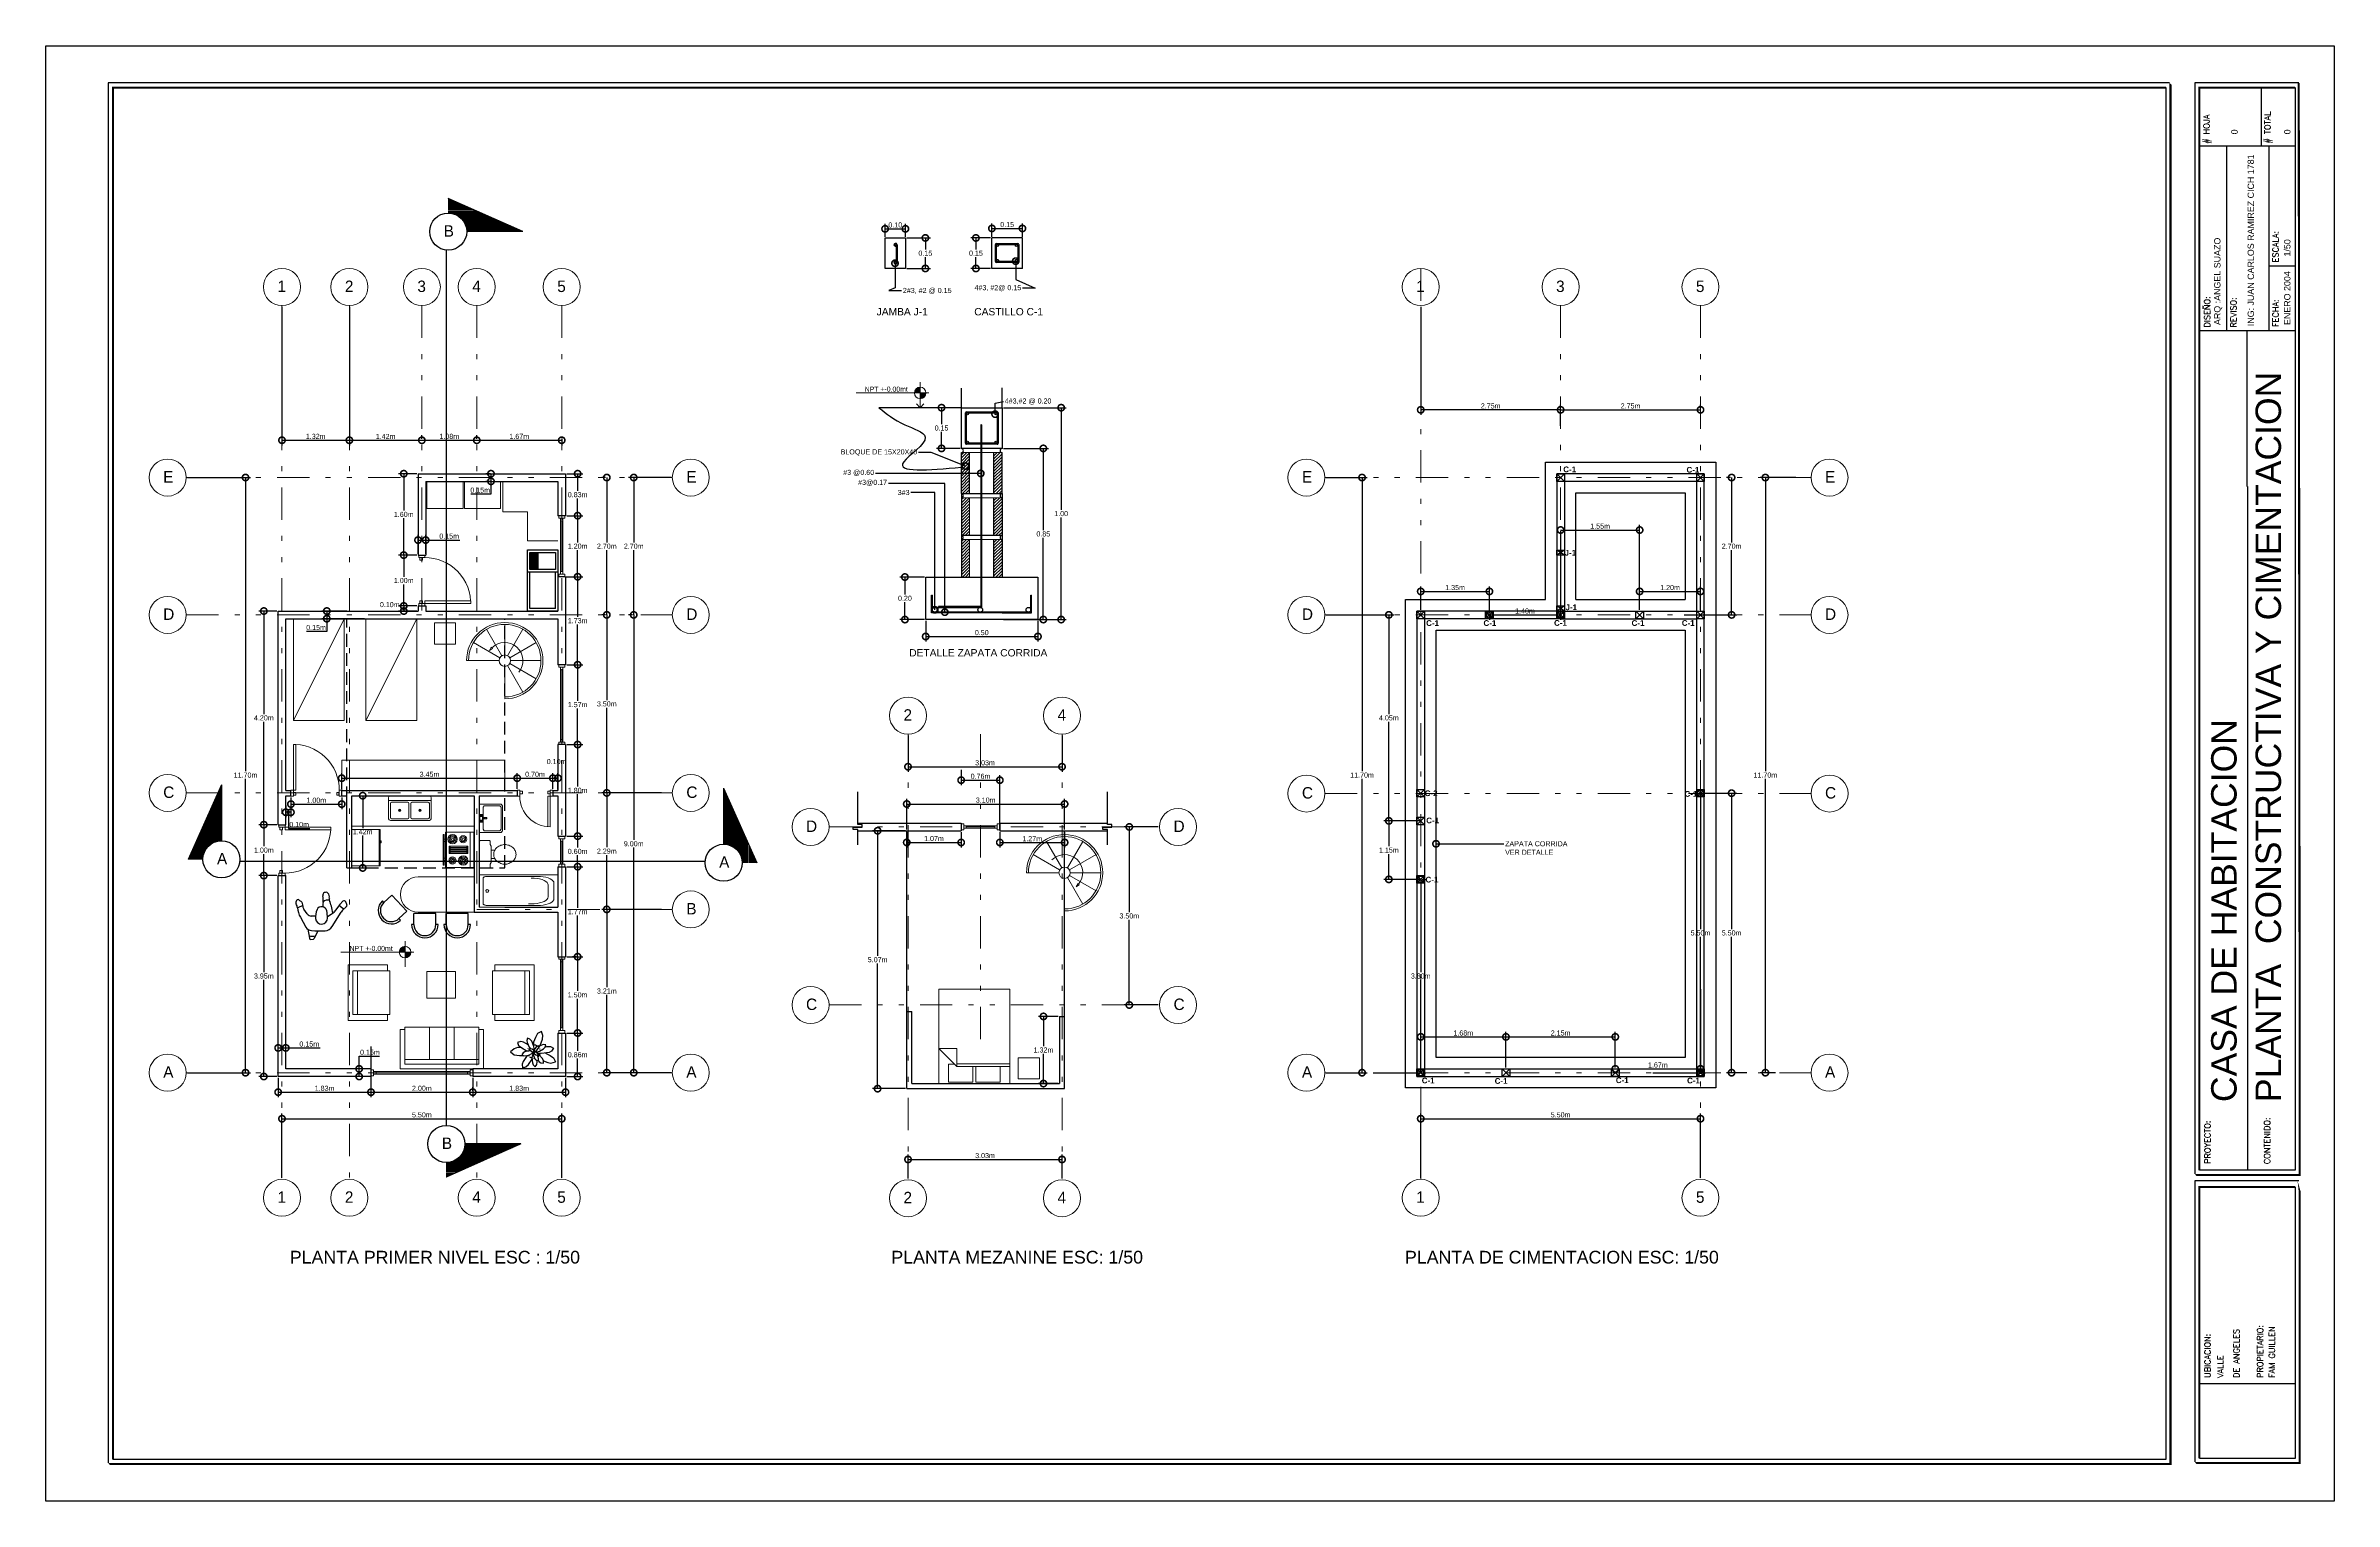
# Model space of a CAD drawing. Header units: inches. Extents: x -22.5 to 70.9, y -14.1 to 48.3.
# Drawn here: x 25.91 to 70.91, y 19.69 to 48.3 of the extents above; entities that cross this region are included whole.
import ezdxf

# ---------------------------------------------------------------- set-up
doc = ezdxf.new("R2010")
doc.units = ezdxf.units.IN
doc.header["$MEASUREMENT"] = 0
for name, pattern in [('DASHDOT2', [12.7, 6.35, -3.175, 0, -3.175]), ('DASHED2', [0.375, 0.25, -0.125]), ('DIVIDE', [31.75, 12.7, -6.35, 0, -6.35, 0, -6.35]), ('HIDDEN', [0.375, 0.25, -0.125])]:
    doc.linetypes.add(name, pattern=pattern)
for name, color, linetype in [('A-Appliance-G', 6, 'Continuous'), ('FURNITURE', 6, 'Continuous'), ('MODULO', 7, 'Continuous'), ('PERSONAS', 51, 'Continuous'), ('PLANTSI', 83, 'Continuous'), ('TEXTO CASTILLOS', 30, 'Continuous')]:
    doc.layers.add(name, color=color, linetype=linetype)
for name, color, linetype, lineweight in [('ciment', 83, 'Continuous', 30), ('corte', 7, 'Continuous', 30), ('cotas', 1, 'Continuous', 13), ('ejes', 253, 'DIVIDE', 13), ('muebles', 6, 'Continuous', 13), ('paredes', 7, 'Continuous', 30), ('proyecciones', 95, 'DASHED2', 25), ('punto 1', 2, 'DASHDOT2', 9), ('punto 2', 3, 'Continuous', 20), ('pv', 4, 'Continuous', 5), ('rotulacion', 7, 'Continuous', 15), ('SOLERA DE CIM', 94, 'Continuous', 30), ('textoint', 7, 'Continuous', 20), ('TEXTURAS', 54, 'Continuous', 13)]:
    doc.layers.add(name, color=color, linetype=linetype, lineweight=lineweight)
doc.styles.add('arial', font='ARIAL.TTF')
doc.styles.add('ATTR', font='romans.shx', dxfattribs={"width": 0.8, "height": 46.489728})
doc.styles.add('CASTILLOS C+M', font='ARIALBD.TTF', dxfattribs={"height": 0.1125})
doc.styles.add('DIMS', font='ARIAL.TTF')
doc.styles.add('ROMANS', font='romans.shx')
doc.dimstyles.new('DIMS', dxfattribs={"dimtxt": 0.1, "dimasz": 0.25, "dimexe": 0.1, "dimexo": 0.025, "dimgap": 0.025, "dimtad": 1, "dimtih": 1, "dimtoh": 1, "dimzin": 1, "dimdsep": 46, "dimtxsty": 'DIMS', "dimblk1": 'DOTSMALL', "dimblk2": 'DOTSMALL', "dimsah": 1, "dimcen": 0.09, "dimclrd": 9, "dimclre": 9, "dimclrt": 2, "dimazin": 0, "dimtfac": 1, "dimtofl": 0, "dimtmove": 0, "dimatfit": 3, "dimldrblk": 'DOTSMALL', "dimfxl": 1, "dimtolj": 1, "dimtzin": 0, "dimarcsym": 0})

# ---------------------------------------------------------------- blocks, each defined once
blk = doc.blocks.new('Range-Oven - 30 in top')
for p, q in [((0, -3), (30, -3)), ((12, -6), (18, -6)), ((13, -20), (13, -6)), ((14, -6), (14, -20)), ((15, -20), (15, -6)), ((16, -6), (16, -20)), ((17, -20), (17, -6)), ((6, -24), (6, -25)), ((8, -25), (8, -24)), ((18, -20), (12, -20)), ((22, -25), (22, -24)), ((24, -24), (24, -25))]:
    blk.add_line(p, q)
for points in [[(0, -24), (0, 0), (30, 0), (30, -24)], [(12, -21), (12, -5), (18, -5), (18, -21)], [(2, -26), (2, -25), (28, -25), (28, -26)]]:
    blk.add_lwpolyline(points, close=True)
for centre, radius in [((6, -9), 4), ((6, -9), 3), ((6, -18), 3), ((6, -9), 2), ((6, -18), 2), ((6, -9), 1), ((6, -18), 1), ((24, -18), 4), ((24, -9), 3), ((24, -18), 3), ((24, -9), 2), ((24, -18), 2), ((24, -9), 1), ((24, -18), 1)]:
    blk.add_circle(centre, radius)
blk = doc.blocks.new('Sink-double - 36 in top')
for p, q in [((-18, -4), (18, -4)), ((-0.75, -18.5), (-0.75, -6.5)), ((0.75, -6.5), (0.75, -18.5))]:
    blk.add_line(p, q)
for points in [[(-16.5, 0), (16.5, 0)], [(-18, -19.5), (-18, -1.5)], [(-16.5, -18.5), (-16.5, -6.5)], [(-15.5, -5.5), (-1.75, -5.5)], [(1.75, -5.5), (15.5, -5.5)], [(16.5, -6.5), (16.5, -18.5)], [(18, -1.5), (18, -19.5)], [(16.5, -21), (-16.5, -21)], [(-1.75, -19.5), (-15.5, -19.5)], [(15.5, -19.5), (1.75, -19.5)]]:
    blk.add_lwpolyline(points)
for centre, radius in [((-8.5, -12.5), 1), ((-8.5, -12.5), 0.5), ((8.5, -12.5), 1), ((8.5, -12.5), 0.5)]:
    blk.add_circle(centre, radius)
for centre, radius, start, end in [((-16.5, -1.5), 1.5, 90, 180), ((16.5, -1.5), 1.5, 0, 90), ((-15.5, -6.5), 1, 90, 180), ((-15.5, -18.5), 1, 180, 270), ((-1.75, -6.5), 1, 0, 90), ((-1.75, -18.5), 1, 270, 0), ((1.75, -6.5), 1, 90, 180), ((1.75, -18.5), 1, 180, 270), ((15.5, -6.5), 1, 0, 90), ((15.5, -18.5), 1, 270, 0), ((-16.5, -19.5), 1.5, 180, 270), ((16.5, -19.5), 1.5, 270, 0)]:
    blk.add_arc(centre, radius, start, end)
blk = doc.blocks.new('Refrigerator-2 door - 36 in top')
for p, q in [((0, -26.999999), (36, -26.999999)), ((11, -27.999999), (11, -28.999999)), ((11, -28.999999), (13, -28.999999)), ((12, -26.999999), (12, -28.999999)), ((13, -28.999999), (13, -27.999999))]:
    blk.add_line(p, q)
blk.add_lwpolyline([(0, -27.999999), (0, 0), (36, 0), (36, -27.999999)], close=True)
blk = doc.blocks.new('ffff')
at = {"layer": 'cotas', "color": 6}
for points in [[(-0.289, 0.793, 0), (-0.289, -0.752, 0)], [(0.347, 0.793, 0), (-0.289, 0.793, 0)], [(-0.223, 0.716, 0), (-0.229, 0.715, 0), (-0.235, 0.711, 0), (-0.24, 0.705, 0), (-0.245, 0.696, 0), (-0.249, 0.686, 0), (-0.253, 0.674, 0), (-0.256, 0.66, 0), (-0.257, 0.646, 0), (-0.258, 0.631, 0)], [(-0.258, 0.631, 0), (-0.258, -0.355, 0)], [(0.28, 0.716, 0), (-0.223, 0.716, 0)], [(0.004, 0.645, 0), (0.003, 0.636, 0)], [(0.003, 0.636, 0), (0.004, 0.627, 0)], [(0.01, 0.656, 0), (0.008, 0.653, 0), (0.006, 0.649, 0), (0.004, 0.645, 0)], [(0.004, 0.627, 0), (0.006, 0.623, 0), (0.008, 0.62, 0), (0.01, 0.617, 0)], [(0.018, 0.661, 0), (0.014, 0.659, 0), (0.01, 0.656, 0)], [(0.01, 0.617, 0), (0.014, 0.614, 0), (0.018, 0.611, 0)], [(0.029, 0.664, 0), (0.018, 0.661, 0)], [(0.018, 0.611, 0), (0.029, 0.609, 0)], [(0.038, 0.662, 0), (0.029, 0.664, 0)], [(0.029, 0.609, 0), (0.039, 0.611, 0)], [(0.047, 0.656, 0), (0.043, 0.659, 0), (0.038, 0.662, 0)], [(0.039, 0.611, 0), (0.043, 0.614, 0), (0.047, 0.617, 0)], [(0.053, 0.645, 0), (0.051, 0.649, 0), (0.049, 0.653, 0), (0.047, 0.656, 0)], [(0.047, 0.617, 0), (0.049, 0.62, 0), (0.051, 0.623, 0), (0.053, 0.627, 0)], [(0.055, 0.636, 0), (0.053, 0.645, 0)], [(0.053, 0.627, 0), (0.055, 0.636, 0)], [(0.315, 0.631, 0), (0.315, 0.646, 0), (0.313, 0.66, 0), (0.31, 0.674, 0), (0.307, 0.686, 0), (0.303, 0.696, 0), (0.298, 0.705, 0), (0.292, 0.711, 0), (0.286, 0.715, 0), (0.28, 0.716, 0)], [(0.315, -0.355, 0), (0.315, 0.631, 0)], [(0.347, -0.752, 0), (0.347, 0.793, 0)], [(-0.258, -0.355, 0), (-0.256, -0.411, 0), (-0.25, -0.464, 0), (-0.24, -0.515, 0), (-0.227, -0.561, 0), (-0.211, -0.6, 0), (-0.192, -0.632, 0), (-0.171, -0.655, 0), (-0.149, -0.67, 0), (-0.126, -0.675, 0)], [(-0.226, -0.228, 0), (-0.226, -0.172, 0)], [(-0.226, -0.228, 0), (-0.224, -0.285, 0), (-0.218, -0.341, 0), (-0.208, -0.393, 0), (-0.194, -0.44, 0), (-0.177, -0.481, 0), (-0.158, -0.514, 0), (-0.136, -0.539, 0), (-0.113, -0.553, 0), (-0.09, -0.558, 0)], [(0.147, -0.558, 0), (0.171, -0.553, 0), (0.194, -0.539, 0), (0.215, -0.514, 0), (0.235, -0.481, 0), (0.251, -0.44, 0), (0.265, -0.393, 0), (0.275, -0.341, 0), (0.281, -0.285, 0), (0.283, -0.228, 0)], [(0.183, -0.675, 0), (0.206, -0.67, 0), (0.228, -0.655, 0), (0.249, -0.632, 0), (0.268, -0.6, 0), (0.284, -0.561, 0), (0.297, -0.515, 0), (0.307, -0.464, 0), (0.313, -0.411, 0), (0.315, -0.355, 0)], [(-0.289, -0.752, 0), (0.347, -0.752, 0)], [(-0.126, -0.675, 0), (0.183, -0.675, 0)], [(0.147, -0.558, 0), (-0.09, -0.558, 0)]]:
    blk.add_polyline3d(points, dxfattribs=at)
blk = doc.blocks.new('M_BATH_BASIN_Basin - Rect_M')
at = {"color": 0, "linetype": 'ByBlock', "lineweight": -2}
for p, q in [((16.7, 10.8, 33.5), (0, 10.8, 33.5)), ((0, 10.8, 33.5), (0, -10.8, 33.5)), ((3.8, 9.6, 33.5), (2.9, 8.4, 33.5)), ((2.9, 8.4, 33.5), (2.9, -8.4, 33.5)), ((15.7, 9.6, 33.5), (3.8, 9.6, 33.5)), ((16.7, 8.4, 33.5), (15.7, 9.6, 33.5)), ((17.7, 9.6, 33.5), (16.7, 10.8, 33.5)), ((16.7, -8.4, 33.5), (16.7, 8.4, 33.5)), ((17.7, -9.6, 33.5), (17.7, 9.6, 33.5)), ((0, -10.8, 33.5), (16.7, -10.8, 33.5)), ((2.9, -8.4, 33.5), (3.8, -9.6, 33.5)), ((3.8, -9.6, 33.5), (15.7, -9.6, 33.5)), ((15.7, -9.6, 33.5), (16.7, -8.4, 33.5)), ((16.7, -10.8, 33.5), (17.7, -9.6, 33.5))]:
    blk.add_line(p, q, dxfattribs=at)
for points, invisible_edges in [([(0, -10.8, 27.6), (0, 10.8, 27.6), (16.7, 10.8, 27.6), (16.7, -10.8, 27.6)], 4), ([(3.8, 9.6, 33.5), (15.7, 9.6, 33.5), (16.7, 10.8, 33.5), (0, 10.8, 33.5)], 26), ([(0, -10.8, 33.5), (0, 10.8, 33.5), (2.9, 8.4, 33.5), (2.9, -8.4, 33.5)], 10), ([(2.9, 8.4, 33.5), (3.8, 9.6, 33.5), (0, 10.8, 33.5)], 10), ([(16.7, 8.4, 33.5), (17.7, 9.6, 33.5), (16.7, 10.8, 33.5), (15.7, 9.6, 33.5)], 5), ([(16.7, -10.8, 27.6), (17.7, -9.6, 27.6), (17.7, 9.6, 27.6), (16.7, 10.8, 27.6)], 8), ([(16.7, -8.4, 33.5), (16.7, 8.4, 33.5), (17.7, 9.6, 33.5), (17.7, -9.6, 33.5)], 10), ([(0, -10.8, 33.5), (3.8, -9.6, 33.5), (2.9, -8.4, 33.5)], 9), ([(16.7, -10.8, 33.5), (15.7, -9.6, 33.5), (3.8, -9.6, 33.5), (0, -10.8, 33.5)], 5), ([(16.7, -10.8, 33.5), (15.7, -9.6, 33.5), (16.7, -8.4, 33.5), (17.7, -9.6, 33.5)], 5)]:
    blk.add_3dface(points, dxfattribs=dict(at, invisible_edges=invisible_edges))
at = {"color": 0, "lineweight": -2}
mesh = blk.add_polyface(dxfattribs=at)
corners = [(1.8, -1.4, 35.9), (1.8, -1.4, 34.8), (1, -1.4, 34.8), (1, -1.4, 35.9), (1, -2.6, 34.8), (1, -2.6, 35.9), (1.8, -2.6, 35.9), (1.8, -2.6, 34.8), (0.6, -2, 35.9), (0.6, -2, 34.8), (2.1, -2, 34.8), (2.1, -2, 35.9), (1, 2.6, 34.8), (1, 2.6, 35.9), (0.6, 2, 35.9), (0.6, 2, 34.8), (1.8, 2.6, 35.9), (1.8, 2.6, 34.8), (1, 1.4, 34.8), (1, 1.4, 35.9), (1.8, 1.4, 35.9), (1.8, 1.4, 34.8), (2.1, 2, 34.8), (2.1, 2, 35.9), (5.3, -0.5, 35.5), (2.4, -0.5, 34.4), (2.4, -0.5, 33.5), (5.8, -0.5, 35.5), (5.8, -0.5, 36.1), (5.2, -0.5, 36.1), (5.3, 0.5, 35.5), (5.8, 0.5, 35.5), (5.8, 0.5, 36.1), (2.4, 0.5, 33.5), (2.4, 0.5, 34.4), (5.2, 0.5, 36.1), (0.4, 3, 33.5), (0.4, 3, 34.4), (0.4, -3, 34.4), (0.4, -3, 33.5), (2.4, -3, 33.5), (2.4, -3, 34.4), (2.4, 3, 34.4), (2.4, 3, 33.5), (1.1, -1.5, 34.4), (1.1, -1.5, 34.8), (0.9, -2, 34.8), (0.9, -2, 34.4), (1.1, -2.5, 34.4), (1.1, -2.5, 34.8), (1.6, -2.5, 34.8), (1.6, -2.5, 34.4), (1.9, -2, 34.4), (1.9, -2, 34.8), (1.6, -1.5, 34.8), (1.6, -1.5, 34.4), (1.6, 2.5, 34.8), (1.6, 2.5, 34.4), (1.1, 2.5, 34.4), (1.1, 2.5, 34.8), (1.9, 2, 34.4), (1.9, 2, 34.8), (1.6, 1.5, 34.8), (1.6, 1.5, 34.4), (1.1, 1.5, 34.4), (1.1, 1.5, 34.8), (0.9, 2, 34.8), (0.9, 2, 34.4), (2.1, -2, 35.9), (1.8, -2.6, 35.9), (1, -1.4, 35.9), (2.1, 2, 35.9)]
mesh.append_faces([[corners[k] for k in face] for face in [(0, 1, 2, 3), (4, 5, 6, 7), (8, 9, 4, 5), (2, 3, 8, 9), (6, 7, 10, 11), (10, 11, 0, 1), (12, 13, 14, 15), (16, 17, 12, 13), (18, 19, 20, 21), (14, 15, 18, 19), (22, 23, 16, 17), (20, 21, 22, 23), (36, 37, 38, 39), (40, 41, 42, 43), (38, 39, 40, 41), (42, 43, 36, 37), (44, 45, 46, 47), (46, 47, 48, 49), (48, 49, 50, 51), (50, 51, 52, 53), (52, 53, 54, 55), (54, 55, 44, 45), (56, 57, 58, 59), (60, 61, 56, 57), (62, 63, 60, 61), (64, 65, 62, 63), (66, 67, 64, 65), (58, 59, 66, 67), (38, 41, 42, 37)]], dxfattribs={"color": 0})
mesh.append_faces([[corners[k] for k in face] for face in [(24, 25, 26, 26), (30, 26, 33, 33), (30, 26, 24, 24), (34, 29, 35, 35), (34, 29, 25, 25), (25, 33, 34, 34), (27, 32, 31, 31), (31, 24, 30, 30), (31, 24, 27, 27), (35, 28, 32, 32), (35, 28, 29, 29)]], dxfattribs={"vtx0": -1, "color": 0})
mesh.append_faces([[corners[k] for k in face] for face in [(24, 25, 29, 29), (30, 34, 35, 35)]], dxfattribs={"vtx0": -1, "vtx2": -1, "vtx3": -1, "color": 0})
mesh.append_faces([[corners[k] for k in face] for face in [(28, 29, 24, 24), (35, 32, 30, 30)]], dxfattribs={"vtx1": -1, "vtx2": -1, "vtx3": -1, "color": 0})
mesh.append_faces([[corners[k] for k in face] for face in [(0, 68, 69, 70), (8, 5, 6, 3), (16, 71, 20, 13), (14, 19, 20, 13)]], dxfattribs={"vtx2": -1, "color": 0})
mesh.append_faces([[corners[k] for k in face] for face in [(24, 27, 28, 28), (30, 31, 32, 32), (30, 33, 34, 34), (33, 26, 25, 25), (32, 28, 27, 27)]], dxfattribs={"vtx2": -1, "vtx3": -1, "color": 0})
at = {"color": 0, "linetype": 'ByBlock', "lineweight": -2}
mesh = blk.add_polymesh((2, 6), dxfattribs=dict(at, n_close=True))
for k, corner in enumerate([(16.7, 10.8, 33.5), (17.7, 9.6, 33.5), (17.7, -9.6, 33.5), (16.7, -10.8, 33.5), (0, -10.8, 33.5), (0, 10.8, 33.5), (16.7, 10.8, 27.6), (17.7, 9.6, 27.6), (17.7, -9.6, 27.6), (16.7, -10.8, 27.6), (0, -10.8, 27.6), (0, 10.8, 27.6)]):
    mesh.set_mesh_vertex(divmod(k, 6), corner)
mesh = blk.add_polymesh((2, 8), dxfattribs=dict(at, n_close=True))
for k, corner in enumerate([(3.8, 9.6, 33.5), (15.7, 9.6, 33.5), (16.7, 8.4, 33.5), (16.7, -8.4, 33.5), (15.7, -9.6, 33.5), (3.8, -9.6, 33.5), (2.9, -8.4, 33.5), (2.9, 8.4, 33.5), (3.8, 9.6, 27.6), (15.7, 9.6, 27.6), (16.7, 8.4, 27.6), (16.7, -8.4, 27.6), (15.7, -9.6, 27.6), (3.8, -9.6, 27.6), (2.9, -8.4, 27.6), (2.9, 8.4, 27.6)]):
    mesh.set_mesh_vertex(divmod(k, 8), corner)
blk = doc.blocks.new('fdfgdf')
at = {"layer": 'muebles', "lineweight": 5}
for p, q in [((-0.121, -0.12), (-0.121, -0.192)), ((0.04, -0.12), (0.04, -0.191))]:
    blk.add_line(p, q, dxfattribs=at)
for points in [[(0.229, 0.093), (0.229, -0.081, -0.33208), (0.215, -0.099), (0.155, -0.099), (0.12, -0.12), (-0.201, -0.12), (-0.235, -0.099), (-0.296, -0.099, -0.501412), (-0.309, -0.081), (-0.309, 0.093, -0.33208), (-0.296, 0.111), (0.215, 0.111, -0.501412), (0.229, 0.093)], [(-0.232, -0.391, 0.042845), (-0.229, -0.35, 0.041358), (-0.218, -0.309, 0.047619), (-0.201, -0.271, 0.046559), (-0.176, -0.236, 0.05104), (-0.148, -0.209, 0.05018), (-0.114, -0.189, 0.057353), (-0.078, -0.176, 0.056071), (-0.039, -0.172, 0.056071), (0, -0.176, 0.057353), (0.036, -0.189, 0.05018), (0.07, -0.209, 0.05104), (0.098, -0.236, 0.046559), (0.123, -0.271, 0.047619), (0.14, -0.309, 0.041358), (0.151, -0.35, 0.042845), (0.154, -0.391, 0.042845), (0.151, -0.431, 0.041358), (0.14, -0.472, 0.047619), (0.123, -0.511, 0.046559), (0.098, -0.545, 0.05104), (0.07, -0.572, 0.05018), (0.036, -0.592, 0.057353), (0, -0.605, 0.056071), (-0.039, -0.61, 0.056071), (-0.078, -0.605, 0.057353), (-0.114, -0.592, 0.05018), (-0.148, -0.572, 0.05104), (-0.176, -0.545, 0.046559), (-0.201, -0.511, 0.047619), (-0.218, -0.472, 0.041358), (-0.229, -0.431, 0.042845)]]:
    blk.add_lwpolyline(points, format="xyb", close=True, dxfattribs=at)
blk = doc.blocks.new('p1.00')
at = {"layer": 'pv', "linetype": 'Continuous'}
for p, q in [((0.9, 1.02), (0.95, 1.02)), ((0.9, 0.12), (0.9, 1.02)), ((0.95, 1.02), (0.95, 0.12)), ((0, 0), (0, 0.12)), ((0, 0.12), (0.05, 0.12)), ((0.05, 0), (0, 0)), ((0.05, 0.12), (0.05, 0)), ((0.1, 0.07), (0.05, 0.07)), ((0.05, 0.07), (0.05, 0.02)), ((0.05, 0.02), (0.1, 0.02)), ((0.1, 0.02), (0.1, 0.07)), ((0.95, 0.12), (0.9, 0.12)), ((0.9, 0.07), (0.95, 0.07)), ((0.9, 0.02), (0.9, 0.07)), ((0.95, 0.02), (0.9, 0.02)), ((0.95, 0.12), (0.95, 0)), ((1, 0.12), (0.95, 0.12)), ((0.95, 0.07), (0.95, 0.02)), ((0.95, 0), (1, 0)), ((1, 0), (1, 0.12))]:
    blk.add_line(p, q, dxfattribs=at)
blk.add_arc((0.95, 0.12), 0.901, 93.1798, 186.3695, dxfattribs=at)
blk = doc.blocks.new('SILLA-C')
at = {"layer": 'FURNITURE'}
for p, q in [((-278, 20), (-228, 20)), ((-228, 20), (-228, -230)), ((272, 20), (272, -230)), ((272, 20), (322, 20)), ((-228, -230), (272, -230))]:
    blk.add_line(p, q, dxfattribs=at)
for radius in [300, 250]:
    blk.add_arc((22, 20), radius, 0, 180, dxfattribs=at)
blk = doc.blocks.new('M_DFURN_FURN_3D SOFA - 3-SEAT_P')
at = {"color": 0, "linetype": 'ByBlock'}
for p, q in [((0, 0.499968), (0.944418, 0.499968)), ((0, 0.499968), (0, -0.499968)), ((0.111108, 0.444416), (0.111108, -0.444416)), ((0.111108, 0.444416), (0.999972, 0.444416)), ((0.222216, 0.444416), (0.222216, -0.444416)), ((0.944418, 0.499968), (0.944418, 0.444416)), ((0.999972, -0.444416), (0.999972, 0.444416)), ((0.999972, 0.148144), (0.222216, 0.148144)), ((0.999972, -0.148129), (0.222216, -0.148129)), ((0, -0.499968), (0.944418, -0.499968)), ((0.111108, -0.444416), (0.999972, -0.444416)), ((0.944418, -0.499968), (0.944418, -0.444416))]:
    blk.add_line(p, q, dxfattribs=at)
blk = doc.blocks.new('M_DFURN_FURN_3D SOFA - 1-SEAT_P')
at = {"color": 0, "linetype": 'ByBlock'}
for p, q in [((0, 0.499968), (0, -0.499968)), ((0, 0.499968), (0.944418, 0.499968)), ((0.944418, 0.499968), (0.944418, 0.394416)), ((0.111108, 0.394416), (0.111108, -0.394416)), ((0.111108, 0.394416), (0.999972, 0.394416)), ((0.222216, 0.394416), (0.222216, -0.394416)), ((0.999972, -0.394416), (0.999972, 0.394416)), ((0.111108, -0.394416), (0.999972, -0.394416)), ((0.944418, -0.499968), (0.944418, -0.394416)), ((0, -0.499968), (0.944418, -0.499968))]:
    blk.add_line(p, q, dxfattribs=at)
blk = doc.blocks.new('pila')
at = {"layer": 'A-Appliance-G'}
for p, q in [((-0.219, 0.466), (0.986, 0.466)), ((-0.219, -0.134), (-0.219, 0.466)), ((0.219, 0.466), (0.219, -0.134)), ((0.986, 0.466), (0.986, -0.134)), ((-0.169, 0.416), (0.169, 0.416)), ((-0.169, -0.084), (-0.169, 0.416)), ((0.169, 0.075), (-0.169, 0.075)), ((0.169, 0.05), (-0.169, 0.05)), ((0.169, 0.025), (-0.169, 0.025)), ((0.169, 0), (-0.169, 0)), ((0.169, 0.416), (0.169, -0.084)), ((0.936, 0.416), (0.219, 0.416)), ((0.936, 0.416), (0.936, -0.084)), ((0.986, -0.134), (-0.219, -0.134)), ((0.169, -0.025), (-0.169, -0.025)), ((0.169, -0.05), (-0.169, -0.05)), ((0.169, -0.075), (-0.169, -0.075)), ((0.169, -0.084), (-0.169, -0.084)), ((0.936, -0.084), (0.219, -0.084))]:
    blk.add_line(p, q, dxfattribs=at)
blk = doc.blocks.new('PLANT1')
at = {"color": 0}
for p, q in [((-15.4, 2.3), (-18.1, 0)), ((-12.6, 3.2), (-15.4, 2.3)), ((-10.2, 7.8), (-12.6, 7.2)), ((-12.6, 7.2), (-11.8, 4.9)), ((-9.7, 3.1), (-12.6, 3.2)), ((-11.8, 4.9), (-9.4, 2.9)), ((-8, 7.4), (-10.2, 7.8)), ((-9.4, 2.9), (-5.9, 0.9)), ((-4.4, 5.4), (-8, 7.4)), ((-3.9, 0.6), (-7.1, -0.2)), ((-5.9, 0.9), (-4.3, 0.5)), ((-4.9, 10.5), (-5.5, 8.7)), ((-5.5, 8.7), (-5.1, 7.2)), ((-5.1, 7.2), (-3.7, 3.6)), ((-3.1, 9.8), (-4.9, 10.5)), ((-2.1, 0.5), (-3.9, 0.6)), ((-2.5, 2.2), (-3.8, 2.1)), ((-3.8, 2.1), (-2.9, 1.2)), ((-3.7, 3.6), (-2.6, 2.2)), ((-1.6, 8.3), (-3.1, 9.8)), ((-2.9, 1.2), (-1.3, 0)), ((-1.3, 2), (-2.5, 2.2)), ((-1.9, 0.5), (-2.1, 0.5)), ((-0.2, 4.9), (-1.6, 8.3)), ((-0.4, 1.3), (-1.3, 2)), ((-0.6, -0.1), (-0.2, 0)), ((-0.2, 7.3), (-0.4, 5.4)), ((-0.1, 0.8), (-0.4, 1.3)), ((1.2, 11), (-0.2, 7.3)), ((0.2, 2.7), (-0.2, 4.9)), ((-0.2, 0), (-0.1, 0.1)), ((-0.1, 0.7), (0.1, 0.8)), ((-0.1, 0.2), (-0.1, 0.8)), ((-0.1, 0.1), (-0.1, 0.2)), ((0.1, 0.8), (0.2, 2.7)), ((0.3, 1.3), (0.1, 0.4)), ((0.1, 0.4), (0.2, 0.2)), ((0.2, 0.2), (0.4, 0.2)), ((0.7, 2.3), (0.3, 1.3)), ((0.4, 0.2), (1.2, 0.4)), ((0.5, 0.2), (0.7, 0)), ((1.6, 3.3), (0.7, 2.3)), ((0.7, 0), (2.4, 0)), ((2.9, 14), (1.2, 11)), ((1.2, 0.4), (2.2, 1.1)), ((2.7, 4.3), (1.6, 3.3)), ((2.2, 1.1), (3.4, 2.6)), ((2.4, 0), (4.4, 0.5)), ((3.8, 4.5), (2.7, 4.3)), ((5.8, 15.7), (2.9, 14)), ((3.4, 2.6), (3.8, 3.4)), ((3.8, 3.4), (4.8, 4.9)), ((3.8, 3.4), (3.8, 4.5)), ((4.4, 0.5), (7.5, 2.2)), ((7.5, 5.7), (4.6, 4.6)), ((4.8, 4.9), (6.7, 9.7)), ((6.8, 12.6), (5.8, 15.7)), ((6.7, 9.7), (6.8, 12.6)), ((9.2, 5.3), (7.5, 5.7)), ((7.5, 2.2), (8.7, 3.6)), ((8.7, 3.6), (9.2, 5.3)), ((8.8, 3.9), (9.8, 4.1)), ((9.8, 4.1), (12.9, 4.1)), ((13.5, 0.5), (11.7, -0.5)), ((12.9, 4.1), (15.2, 2.7)), ((15.2, 2.7), (13.5, 0.5)), ((-18.1, 0), (-15.4, -2.3)), ((-15.4, -2.3), (-11.2, -3)), ((-11.2, -3), (-8.4, -3)), ((-8.2, -0.9), (-9.4, -2.5)), ((-9.4, -2.5), (-7.9, -3.3)), ((-8.4, -7.5), (-9.2, -9.7)), ((-9.2, -9.7), (-8.9, -12.4)), ((-8.9, -12.4), (-6.3, -11.8)), ((-5.2, -3), (-8.4, -7.5)), ((-7.1, -0.2), (-8.2, -0.9)), ((-7.9, -3.3), (-5.4, -3)), ((-6.3, -11.8), (-4.2, -9.8)), ((-5.4, -3), (-3.4, -2.4)), ((-4.2, -9.8), (-1.4, -5.8)), ((-3.4, -2.4), (-1.6, -1.4)), ((-1.6, -1.4), (-0.5, -0.4)), ((-1.1, -2.4), (-1.5, -4.4)), ((-1.5, -4.4), (-1.1, -8.7)), ((-1.3, 0), (-0.6, -0.1)), ((-0.4, -0.8), (-1.1, -2.4)), ((-1.1, -8.7), (-0.6, -10.1)), ((-0.3, -0.5), (-0.6, -0.5)), ((-0.6, -10.1), (1, -11.6)), ((-0.5, -0.4), (-0.5, -0.1)), ((0.1, -0.6), (-0.4, -0.8)), ((-0.3, -0.8), (-0.3, -0.5)), ((-0.2, -1.8), (-0.1, -0.7)), ((0, -3.2), (-0.2, -1.8)), ((0.1, -0.1), (0, -0.4)), ((0, -0.4), (0.1, -1)), ((1, -5.7), (0, -3.2)), ((0.6, -0.1), (0.1, -0.1)), ((0.1, -1), (0.5, -1.6)), ((0.5, -1.6), (1.4, -2.3)), ((1.5, -0.4), (0.6, -0.1)), ((1.7, -6.5), (1, -5.7)), ((1, -11.6), (2.3, -9.9)), ((1.4, -2.3), (2.6, -2.6)), ((3.1, -1.6), (1.5, -0.4)), ((3.1, -7.1), (1.7, -6.5)), ((3.2, -1.2), (2, -0.8)), ((2.4, -1), (2.2, -0.9)), ((2.3, -2.5), (3, -4)), ((2.4, -7.9), (2.3, -6.8)), ((2.3, -9.9), (2.4, -7.9)), ((4.2, -2.3), (2.4, -1)), ((2.6, -2.6), (3.9, -2.6)), ((3, -4), (3.4, -5.8)), ((3.9, -2.6), (3.1, -1.6)), ((3.4, -5.8), (3.1, -7.1)), ((6, -1.5), (3.2, -1.2)), ((3.2, -6.7), (4, -7.7)), ((4, -7.7), (5.4, -8.6)), ((6.4, -4.9), (4.2, -2.3)), ((5.4, -8.6), (7.5, -8.9)), ((11.7, -0.5), (6, -1.5)), ((7.5, -6.7), (6.4, -4.9)), ((7.5, -8.9), (7.5, -6.7)), ((7.5, -7), (10.7, -8.4)), ((9, -1), (12.6, -2.8)), ((10.7, -8.4), (13.1, -8.8)), ((12.6, -2.8), (15.2, -4.6)), ((13.1, -8.8), (16.6, -7.8)), ((15.2, -4.6), (16.6, -7.8))]:
    blk.add_line(p, q, dxfattribs=at)
for start, end in [(172.4345, 176.9296), (149.2581, 153.7532), (57.1582, 93.2041), (21.2653, 25.7604), (212.1423, 223.5771), (229.8179, 257.6637), (265.2848, 278.7499), (306.6551, 316.418), (323.0282, 344.4965)]:
    blk.add_arc((0, 0), 5.12, start, end, dxfattribs=at)
blk = doc.blocks.new('PERSON6')
for p, q in [((-211, 481), (-264, 457)), ((-97, 396), (-169, 473)), ((-210, 340), (-274, 403)), ((-204, 335), (-80, 241)), ((-42, 206), (-145, 184)), ((223, 191), (-62, 367)), ((28, 97), (-18, 173)), ((-255, -408), (-175, -388)), ((-25, -300), (-121, -364)), ((17, -138), (17, -220)), ((41, -435), (233, -326)), ((274, -290), (453, -257)), ((310, -94), (460, -166)), ((476, -228), (473, -186)), ((-288, -508), (-255, -521))]:
    blk.add_line(p, q)
for centre, radius, start, end in [((-250, 427), 33.6, 114.3289, 225.0749), ((-196, 447), 37.1, 43.0474, 114.3289), ((-392, 65), 58.4, 136.3267, 280.8408), ((-358, 32), 106, 75.8737, 136.3267), ((-300, -417), 432, 82.9392, 100.8408), ((-307, 233), 100, 255.8737, 296.0863), ((-154, 108), 144, 170.2261, 220.722), ((-34, -325), 520, 102.2874, 116.0863), ((-178, 565), 557, 262.9392, 271.3753), ((-173, 377), 52.3, 225.0749, 233.1985), ((-378, 543), 279, 310.2798, 335.1266), ((-67, -15), 101, 100.4198, 245.01), ((29, 514), 173, 223.0474, 238.3462), ((69, -756), 854, 90.9409, 100.4198), ((-223, 50), 239, 30.9404, 53.1985), ((57, -20), 118, 275.35, 90.9409), ((131, 41), 176, 4.4433, 58.3462), ((-1263, -67), 1573, 354.5146, 4.4433), ((-303, -425), 28, 297.0446, 348.997), ((-248, -436), 28.9, 104.0369, 168.997), ((-761, -694), 644, 18.1857, 27.9294), ((-216, -224), 169, 284.0369, 303.9579), ((-185, -36), 458, 274.8174, 299.4997), ((36, 206), 344, 245.01, 275.35), ((-79, -220), 95.7, 303.9579, 0.1191), ((163, -204), 141, 299.4997, 354.5146), ((205, -196), 208, 339.9603, 15.7148), ((448, -230), 28.2, 280.3824, 3.8196), ((449, -187), 24.3, 3.8196, 64.2963), ((-276, -478), 32, 117.0446, 248.5681), ((-242, -488), 35.5, 248.5681, 302.0278), ((-132, -665), 173, 94.8174, 122.0278)]:
    blk.add_arc(centre, radius, start, end)
at = {"style": 'ATTR', "width": 0.8, "flags": 9}
blk.add_attdef('ESTCODE', (0, 0), '', height=25.2, dxfattribs=at)
blk = doc.blocks.new('Bed - Queen')
at = {"linetype": 'Continuous'}
for p, q in [((0, -80.00003), (0, 0)), ((0, 0), (59.99999, 0)), ((59.99999, 0), (59.99999, -80.00003)), ((0, -14.4), (44.8, -14.4)), ((44.8, -16.8), (0, -16.8)), ((7.99999, -1.2), (28.79998, -1.2)), ((7.99999, -14.4), (7.99999, -1.2)), ((28.79998, -1.2), (28.79998, -14.4)), ((31.19999, -1.2), (51.99999, -1.2)), ((31.19999, -14.4), (31.19999, -1.2)), ((59.99999, -29.6), (44.8, -14.4)), ((44.8, -14.4), (44.8, -29.6)), ((51.99999, -16.4), (46.79936, -16.4)), ((51.99999, -1.2), (51.99999, -16.4)), ((44.8, -29.6), (59.99999, -29.6)), ((59.99999, -80.00003), (0, -80.00003))]:
    blk.add_line(p, q, dxfattribs=at)
blk = doc.blocks.new('RGWE')
at = {"layer": 'pv', "linetype": 'Continuous'}
for p, q in [((0.146, 1.789), (0.026, 1.789)), ((0.026, 1.789), (0.026, 1.739)), ((0.026, 1.739), (0.146, 1.739)), ((0.111, 1.739), (0.061, 1.739)), ((0.061, 1.739), (0.061, -0.161)), ((0.061, 1.689), (0.111, 1.689)), ((0.086, -0.111), (0.086, 1.689)), ((0.111, -0.161), (0.111, 1.739)), ((0.146, 1.739), (0.146, 1.789)), ((0.026, -0.161), (0.146, -0.161)), ((0.026, -0.211), (0.026, -0.161)), ((0.146, -0.211), (0.026, -0.211)), ((0.061, -0.111), (0.111, -0.111)), ((0.061, -0.161), (0.111, -0.161)), ((0.146, -0.161), (0.146, -0.211))]:
    blk.add_line(p, q, dxfattribs=at)
blk = doc.blocks.new('dfgd')
at = {"layer": 'pv', "linetype": 'Continuous'}
for p, q in [((-0.324, 0.987), (-0.204, 0.987)), ((-0.324, 0.937), (-0.324, 0.987)), ((-0.204, 0.937), (-0.324, 0.937)), ((-0.289, -0.533), (-0.289, 0.937)), ((-0.289, 0.937), (-0.239, 0.937)), ((-0.239, 0.937), (-0.239, -0.533)), ((-0.204, 0.987), (-0.204, 0.937)), ((-0.239, 0.887), (-0.289, 0.887)), ((-0.264, -0.483), (-0.264, 0.887)), ((-0.324, -0.533), (-0.324, -0.583)), ((-0.204, -0.533), (-0.324, -0.533)), ((-0.324, -0.583), (-0.204, -0.583)), ((-0.239, -0.483), (-0.289, -0.483)), ((-0.239, -0.533), (-0.289, -0.533)), ((-0.204, -0.583), (-0.204, -0.533))]:
    blk.add_line(p, q, dxfattribs=at)
blk = doc.blocks.new('fghdfgh')
at = {"layer": 'pv', "linetype": 'Continuous'}
for p, q in [((0.035, 0.6), (-0.085, 0.6)), ((-0.085, 0.6), (-0.085, 0.55)), ((-0.085, 0.55), (0.035, 0.55)), ((-0.05, 0.55), (0, 0.55)), ((-0.05, -0.55), (-0.05, 0.55)), ((-0.05, 0.5), (0, 0.5)), ((-0.025, 0.5), (-0.025, -0.5)), ((0, 0.55), (0, -0.55)), ((0.035, 0.55), (0.035, 0.6)), ((-0.085, -0.55), (0.035, -0.55)), ((-0.085, -0.6), (-0.085, -0.55)), ((0.035, -0.6), (-0.085, -0.6)), ((-0.05, -0.5), (0, -0.5)), ((0, -0.55), (-0.05, -0.55)), ((0.035, -0.55), (0.035, -0.6))]:
    blk.add_line(p, q, dxfattribs=at)
blk = doc.blocks.new('iuhiu')
at = {"layer": 'muebles', "lineweight": 5}
for p, q in [((-0.056, 0.096), (-0.356, 0.617)), ((0, 0.112), (0, 0.712)), ((0.056, 0.097), (0.356, 0.617)), ((-0.113, 0), (-0.75, 0)), ((-0.098, 0.056), (-0.617, 0.356)), ((-0.264, 0.264), (-0.301, 0.201)), ((-0.301, 0.201), (-0.239, 0.239)), ((-0.251, 0.251), (-0.264, 0.264)), ((-0.251, 0.251), (-0.239, 0.239)), ((0.099, 0.057), (0.617, 0.356)), ((0.112, 0), (0.712, 0)), ((0, -0.113), (0, -0.75)), ((0.056, -0.097), (0.356, -0.617)), ((0.098, -0.057), (0.617, -0.356))]:
    blk.add_line(p, q, dxfattribs=at)
blk.add_circle((0, 0), 0.112, dxfattribs=at)
for radius, start, end in [(0.75, 270, 180), (0.712, 270, 180), (0.356, 320.7106, 135)]:
    blk.add_arc((0, 0), radius, start, end, dxfattribs=at)
blk = doc.blocks.new('cama')
at = {"layer": 'muebles'}
blk.add_line((0, 0), (2, 1), dxfattribs=at)
blk.add_lwpolyline([(0, 0), (2, 0), (2, 1), (0, 1)], close=True, dxfattribs=at)
blk = doc.blocks.new('khjk')
at = {"layer": 'muebles', "lineweight": 5}
for p, q in [((7.149, 15.239), (7.149, 15.839)), ((7.051, 15.183), (6.532, 15.482)), ((7.093, 15.223), (6.793, 15.743)), ((7.205, 15.224), (7.505, 15.743)), ((7.248, 15.183), (7.766, 15.482)), ((7.037, 15.126), (6.399, 15.126)), ((7.149, 15.014), (7.149, 14.376)), ((7.205, 15.029), (7.505, 14.509)), ((7.247, 15.07), (7.766, 14.77)), ((7.262, 15.126), (7.862, 15.126)), ((7.412, 14.914), (7.374, 14.851)), ((7.374, 14.851), (7.437, 14.889)), ((7.424, 14.901), (7.412, 14.914)), ((7.424, 14.901), (7.437, 14.889))]:
    blk.add_line(p, q, dxfattribs=at)
blk.add_circle((7.149, 15.126), 0.112, dxfattribs=at)
for radius, start, end in [(0.75, 270, 180), (0.712, 270, 180), (0.356, 320.7106, 135)]:
    blk.add_arc((7.149, 15.126), radius, start, end, dxfattribs=at)
blk = doc.blocks.new('hj')
at = {"layer": 'pv', "linetype": 'Continuous'}
for p, q in [((-0.129, 0.925), (-0.249, 0.925)), ((-0.249, 0.925), (-0.249, 0.875)), ((-0.129, 0.875), (-0.129, 0.925)), ((-0.249, 0.875), (-0.129, 0.875)), ((-0.214, -0.525), (-0.214, 0.875)), ((-0.214, 0.875), (-0.164, 0.875)), ((-0.214, 0.825), (-0.164, 0.825)), ((-0.189, 0.825), (-0.189, -0.475)), ((-0.164, 0.875), (-0.164, -0.525)), ((-0.249, -0.525), (-0.129, -0.525)), ((-0.249, -0.575), (-0.249, -0.525)), ((-0.129, -0.575), (-0.249, -0.575)), ((-0.214, -0.475), (-0.164, -0.475)), ((-0.164, -0.525), (-0.214, -0.525)), ((-0.129, -0.525), (-0.129, -0.575))]:
    blk.add_line(p, q, dxfattribs=at)
blk = doc.blocks.new('_DOTSMALL')
at = {"color": 0, "linetype": 'ByBlock', "const_width": 0.5}
blk.add_lwpolyline([(-0.0625, 0, 1), (0.0625, 0, 1)], format="xyb", close=True, dxfattribs=at)
blk = doc.blocks.new('*D205')
at = {"layer": 'cotas', "color": 9, "lineweight": -2}
for p, q in [((30.559, 43.171), (30.559, 40.448)), ((31.884, 43.171), (31.884, 40.448)), ((30.559, 40.548), (31.884, 40.548))]:
    blk.add_line(p, q, dxfattribs=at)
at = {"layer": 'Defpoints', "color": 0}
for p in [(30.559, 43.196), (31.884, 43.196), (31.884, 40.548)]:
    blk.add_point(p, dxfattribs=at)
at = {"layer": 'cotas', "color": 9, "lineweight": -2, "xscale": 0.25, "yscale": 0.25, "zscale": 0.25, "rotation": 180}
blk.add_blockref('_DOTSMALL', (30.559, 40.548), dxfattribs=at)
at = {"layer": 'cotas', "color": 9, "lineweight": -2, "xscale": 0.25, "yscale": 0.25, "zscale": 0.25}
blk.add_blockref('_DOTSMALL', (31.884, 40.548), dxfattribs=at)
at = {"layer": 'cotas', "color": 2, "insert": (31.222, 40.624), "char_height": 0.1, "attachment_point": 5, "style": 'DIMS'}
blk.add_mtext('\\A1;1.32m', dxfattribs=at)
blk = doc.blocks.new('*D206')
at = {"layer": 'cotas', "color": 9, "lineweight": -2}
for p, q in [((31.884, 43.171), (31.884, 40.448)), ((31.884, 40.548), (33.309, 40.548)), ((33.309, 40.573), (33.309, 40.648))]:
    blk.add_line(p, q, dxfattribs=at)
at = {"layer": 'Defpoints', "color": 0}
for p in [(31.884, 43.196), (33.309, 40.548), (33.309, 40.548)]:
    blk.add_point(p, dxfattribs=at)
at = {"layer": 'cotas', "color": 9, "lineweight": -2, "xscale": 0.25, "yscale": 0.25, "zscale": 0.25, "rotation": 180}
blk.add_blockref('_DOTSMALL', (31.884, 40.548), dxfattribs=at)
at = {"layer": 'cotas', "color": 9, "lineweight": -2, "xscale": 0.25, "yscale": 0.25, "zscale": 0.25}
blk.add_blockref('_DOTSMALL', (33.309, 40.548), dxfattribs=at)
at = {"layer": 'cotas', "color": 2, "insert": (32.597, 40.623), "char_height": 0.1, "attachment_point": 5, "style": 'DIMS'}
blk.add_mtext('\\A1;1.42m', dxfattribs=at)
blk = doc.blocks.new('*D207')
at = {"layer": 'cotas', "color": 9, "lineweight": -2}
for p, q in [((34.389, 40.573), (34.389, 40.648)), ((34.389, 40.548), (36.059, 40.548)), ((36.059, 40.585), (36.059, 40.448))]:
    blk.add_line(p, q, dxfattribs=at)
at = {"layer": 'Defpoints', "color": 0}
for p in [(34.389, 40.548), (36.059, 40.61), (36.059, 40.548)]:
    blk.add_point(p, dxfattribs=at)
at = {"layer": 'cotas', "color": 9, "lineweight": -2, "xscale": 0.25, "yscale": 0.25, "zscale": 0.25, "rotation": 180}
blk.add_blockref('_DOTSMALL', (34.389, 40.548), dxfattribs=at)
at = {"layer": 'cotas', "color": 9, "lineweight": -2, "xscale": 0.25, "yscale": 0.25, "zscale": 0.25}
blk.add_blockref('_DOTSMALL', (36.059, 40.548), dxfattribs=at)
at = {"layer": 'cotas', "color": 2, "insert": (35.224, 40.624), "char_height": 0.1, "attachment_point": 5, "style": 'DIMS'}
blk.add_mtext('\\A1;1.67m', dxfattribs=at)
blk = doc.blocks.new('*D208')
at = {"layer": 'cotas', "color": 9, "lineweight": -2}
for p, q in [((37.45, 37.115), (37.375, 37.115)), ((37.475, 37.115), (37.475, 32.691)), ((37.475, 28.115), (37.475, 32.539)), ((38.208, 28.115), (37.375, 28.115))]:
    blk.add_line(p, q, dxfattribs=at)
at = {"layer": 'Defpoints', "color": 0}
for p in [(37.475, 37.115), (37.475, 37.115), (38.233, 28.115)]:
    blk.add_point(p, dxfattribs=at)
at = {"layer": 'cotas', "color": 9, "lineweight": -2, "xscale": 0.25, "yscale": 0.25, "zscale": 0.25}
for p, rotation in [((37.475, 37.115), 90), ((37.475, 28.115), 270)]:
    blk.add_blockref('_DOTSMALL', p, dxfattribs=dict(at, rotation=rotation))
at = {"layer": 'cotas', "color": 2, "insert": (37.475, 32.615), "char_height": 0.1, "attachment_point": 5, "style": 'DIMS'}
blk.add_mtext('\\A1;9.00m', dxfattribs=at)
blk = doc.blocks.new('*D209')
at = {"layer": 'cotas', "color": 9, "lineweight": -2}
for p, q in [((30.459, 37.19), (30.102, 37.19)), ((30.202, 37.19), (30.202, 35.166)), ((30.202, 32.99), (30.202, 35.014)), ((30.459, 32.99), (30.102, 32.99))]:
    blk.add_line(p, q, dxfattribs=at)
at = {"layer": 'Defpoints', "color": 0}
for p in [(30.484, 37.19), (30.202, 32.99), (30.484, 32.99)]:
    blk.add_point(p, dxfattribs=at)
at = {"layer": 'cotas', "color": 9, "lineweight": -2, "xscale": 0.25, "yscale": 0.25, "zscale": 0.25}
for p, rotation in [((30.202, 37.19), 90), ((30.202, 32.99), 270)]:
    blk.add_blockref('_DOTSMALL', p, dxfattribs=dict(at, rotation=rotation))
at = {"layer": 'cotas', "color": 2, "insert": (30.202, 35.09), "char_height": 0.1, "attachment_point": 5, "style": 'DIMS'}
blk.add_mtext('\\A1;4.20m', dxfattribs=at)
blk = doc.blocks.new('*D210')
at = {"layer": 'cotas', "color": 9, "lineweight": -2}
for p, q in [((30.459, 31.99), (30.102, 31.99)), ((30.202, 31.99), (30.202, 30.091)), ((30.202, 28.04), (30.202, 29.939)), ((30.459, 28.04), (30.102, 28.04))]:
    blk.add_line(p, q, dxfattribs=at)
at = {"layer": 'Defpoints', "color": 0}
for p in [(30.484, 31.99), (30.202, 28.04), (30.484, 28.04)]:
    blk.add_point(p, dxfattribs=at)
at = {"layer": 'cotas', "color": 9, "lineweight": -2, "xscale": 0.25, "yscale": 0.25, "zscale": 0.25}
for p, rotation in [((30.202, 31.99), 90), ((30.202, 28.04), 270)]:
    blk.add_blockref('_DOTSMALL', p, dxfattribs=dict(at, rotation=rotation))
at = {"layer": 'cotas', "color": 2, "insert": (30.202, 30.015), "char_height": 0.1, "attachment_point": 5, "style": 'DIMS'}
blk.add_mtext('\\A1;3.95m', dxfattribs=at)
blk = doc.blocks.new('*D211')
at = {"layer": 'cotas', "color": 9, "lineweight": -2}
for p, q in [((30.484, 28.015), (30.484, 27.632)), ((32.309, 28.015), (32.309, 27.632)), ((30.484, 27.732), (32.309, 27.732))]:
    blk.add_line(p, q, dxfattribs=at)
at = {"layer": 'Defpoints', "color": 0}
for p in [(30.484, 28.04), (32.309, 28.04), (32.309, 27.732)]:
    blk.add_point(p, dxfattribs=at)
at = {"layer": 'cotas', "color": 9, "lineweight": -2, "xscale": 0.25, "yscale": 0.25, "zscale": 0.25, "rotation": 180}
blk.add_blockref('_DOTSMALL', (30.484, 27.732), dxfattribs=at)
at = {"layer": 'cotas', "color": 9, "lineweight": -2, "xscale": 0.25, "yscale": 0.25, "zscale": 0.25}
blk.add_blockref('_DOTSMALL', (32.309, 27.732), dxfattribs=at)
at = {"layer": 'cotas', "color": 2, "insert": (31.397, 27.808), "char_height": 0.1, "attachment_point": 5, "style": 'DIMS'}
blk.add_mtext('\\A1;1.83m', dxfattribs=at)
blk = doc.blocks.new('*D212')
at = {"layer": 'cotas', "color": 9, "lineweight": -2}
for p, q in [((34.309, 28.015), (34.309, 27.632)), ((36.134, 28.015), (36.134, 27.632)), ((34.309, 27.732), (36.134, 27.732))]:
    blk.add_line(p, q, dxfattribs=at)
at = {"layer": 'Defpoints', "color": 0}
for p in [(34.309, 28.04), (36.134, 28.04), (36.134, 27.732)]:
    blk.add_point(p, dxfattribs=at)
at = {"layer": 'cotas', "color": 9, "lineweight": -2, "xscale": 0.25, "yscale": 0.25, "zscale": 0.25, "rotation": 180}
blk.add_blockref('_DOTSMALL', (34.309, 27.732), dxfattribs=at)
at = {"layer": 'cotas', "color": 9, "lineweight": -2, "xscale": 0.25, "yscale": 0.25, "zscale": 0.25}
blk.add_blockref('_DOTSMALL', (36.134, 27.732), dxfattribs=at)
at = {"layer": 'cotas', "color": 2, "insert": (35.222, 27.808), "char_height": 0.1, "attachment_point": 5, "style": 'DIMS'}
blk.add_mtext('\\A1;1.83m', dxfattribs=at)
blk = doc.blocks.new('*D213')
at = {"layer": 'cotas', "color": 9, "lineweight": -2}
for p, q in [((36.159, 28.895), (36.472, 28.895)), ((36.372, 28.895), (36.372, 28.543)), ((36.372, 28.04), (36.372, 28.391)), ((36.159, 28.04), (36.472, 28.04))]:
    blk.add_line(p, q, dxfattribs=at)
at = {"layer": 'Defpoints', "color": 0}
for p in [(36.134, 28.895), (36.372, 28.895), (36.134, 28.04)]:
    blk.add_point(p, dxfattribs=at)
at = {"layer": 'cotas', "color": 9, "lineweight": -2, "xscale": 0.25, "yscale": 0.25, "zscale": 0.25}
for p, rotation in [((36.372, 28.895), 90), ((36.372, 28.04), 270)]:
    blk.add_blockref('_DOTSMALL', p, dxfattribs=dict(at, rotation=rotation))
at = {"layer": 'cotas', "color": 2, "insert": (36.372, 28.467), "char_height": 0.1, "attachment_point": 5, "style": 'DIMS'}
blk.add_mtext('\\A1;0.86m', dxfattribs=at)
blk = doc.blocks.new('*D214')
at = {"layer": 'cotas', "color": 9, "lineweight": -2}
for p, q in [((36.159, 36.135), (36.472, 36.135)), ((36.372, 36.135), (36.372, 35.426)), ((36.372, 34.565), (36.372, 35.274)), ((36.159, 34.565), (36.472, 34.565))]:
    blk.add_line(p, q, dxfattribs=at)
at = {"layer": 'Defpoints', "color": 0}
for p in [(36.134, 36.135), (36.372, 36.135), (36.134, 34.565)]:
    blk.add_point(p, dxfattribs=at)
at = {"layer": 'cotas', "color": 9, "lineweight": -2, "xscale": 0.25, "yscale": 0.25, "zscale": 0.25}
for p, rotation in [((36.372, 36.135), 90), ((36.372, 34.565), 270)]:
    blk.add_blockref('_DOTSMALL', p, dxfattribs=dict(at, rotation=rotation))
at = {"layer": 'cotas', "color": 2, "insert": (36.372, 35.35), "char_height": 0.1, "attachment_point": 5, "style": 'DIMS'}
blk.add_mtext('\\A1;1.57m', dxfattribs=at)
blk = doc.blocks.new('*D215')
at = {"layer": 'cotas', "color": 9, "lineweight": -2}
for p, q in [((36.159, 37.865), (36.472, 37.865)), ((36.372, 37.865), (36.372, 37.076)), ((36.372, 36.135), (36.372, 36.924)), ((36.159, 36.135), (36.472, 36.135))]:
    blk.add_line(p, q, dxfattribs=at)
at = {"layer": 'Defpoints', "color": 0}
for p in [(36.134, 37.865), (36.372, 37.865), (36.134, 36.135)]:
    blk.add_point(p, dxfattribs=at)
at = {"layer": 'cotas', "color": 9, "lineweight": -2, "xscale": 0.25, "yscale": 0.25, "zscale": 0.25}
for p, rotation in [((36.372, 37.865), 90), ((36.372, 36.135), 270)]:
    blk.add_blockref('_DOTSMALL', p, dxfattribs=dict(at, rotation=rotation))
at = {"layer": 'cotas', "color": 2, "insert": (36.372, 37), "char_height": 0.1, "attachment_point": 5, "style": 'DIMS'}
blk.add_mtext('\\A1;1.73m', dxfattribs=at)
blk = doc.blocks.new('*D216')
at = {"layer": 'cotas', "color": 9, "lineweight": -2}
for p, q in [((36.159, 39.065), (36.472, 39.065)), ((36.372, 39.065), (36.372, 38.541)), ((36.372, 37.865), (36.372, 38.389)), ((36.144, 37.865), (36.472, 37.865))]:
    blk.add_line(p, q, dxfattribs=at)
at = {"layer": 'Defpoints', "color": 0}
for p in [(36.134, 39.065), (36.372, 39.065), (36.119, 37.865)]:
    blk.add_point(p, dxfattribs=at)
at = {"layer": 'cotas', "color": 9, "lineweight": -2, "xscale": 0.25, "yscale": 0.25, "zscale": 0.25}
for p, rotation in [((36.372, 39.065), 90), ((36.372, 37.865), 270)]:
    blk.add_blockref('_DOTSMALL', p, dxfattribs=dict(at, rotation=rotation))
at = {"layer": 'cotas', "color": 2, "insert": (36.372, 38.465), "char_height": 0.1, "attachment_point": 5, "style": 'DIMS'}
blk.add_mtext('\\A1;1.20m', dxfattribs=at)
blk = doc.blocks.new('*D217')
at = {"layer": 'cotas', "color": 9, "lineweight": -2}
for p, q in [((30.734, 33.525), (30.734, 33.295)), ((30.734, 33.395), (31.734, 33.395)), ((31.734, 33.525), (31.734, 33.295))]:
    blk.add_line(p, q, dxfattribs=at)
at = {"layer": 'Defpoints', "color": 0}
for p in [(30.734, 33.55), (31.734, 33.55), (31.734, 33.395)]:
    blk.add_point(p, dxfattribs=at)
at = {"layer": 'cotas', "color": 9, "lineweight": -2, "xscale": 0.25, "yscale": 0.25, "zscale": 0.25, "rotation": 180}
blk.add_blockref('_DOTSMALL', (30.734, 33.395), dxfattribs=at)
at = {"layer": 'cotas', "color": 9, "lineweight": -2, "xscale": 0.25, "yscale": 0.25, "zscale": 0.25}
blk.add_blockref('_DOTSMALL', (31.734, 33.395), dxfattribs=at)
at = {"layer": 'cotas', "color": 2, "insert": (31.234, 33.471), "char_height": 0.1, "attachment_point": 5, "style": 'DIMS'}
blk.add_mtext('\\A1;1.00m', dxfattribs=at)
blk = doc.blocks.new('*D218')
at = {"layer": 'cotas', "color": 9, "lineweight": -2}
for p, q in [((30.634, 33.365), (30.634, 33.135)), ((30.734, 33.525), (30.734, 33.135)), ((30.734, 33.235), (30.634, 33.235)), ((30.684, 33.235), (30.684, 32.918)), ((30.684, 32.918), (31.108, 32.918))]:
    blk.add_line(p, q, dxfattribs=at)
at = {"layer": 'Defpoints', "color": 0}
for p in [(30.634, 33.39), (30.734, 33.55), (30.634, 33.235)]:
    blk.add_point(p, dxfattribs=at)
at = {"layer": 'cotas', "color": 9, "lineweight": -2, "xscale": 0.25, "yscale": 0.25, "zscale": 0.25, "rotation": 180}
blk.add_blockref('_DOTSMALL', (30.634, 33.235), dxfattribs=at)
at = {"layer": 'cotas', "color": 9, "lineweight": -2, "xscale": 0.25, "yscale": 0.25, "zscale": 0.25}
blk.add_blockref('_DOTSMALL', (30.734, 33.235), dxfattribs=at)
at = {"layer": 'cotas', "color": 2, "insert": (30.896, 32.994), "char_height": 0.1, "attachment_point": 5, "style": 'DIMS'}
blk.add_mtext('\\A1;0.10m', dxfattribs=at)
blk = doc.blocks.new('*D219')
at = {"layer": 'cotas', "color": 9, "lineweight": -2}
for p, q in [((31.959, 33.56), (32.246, 33.56)), ((32.146, 33.56), (32.146, 32.925)), ((32.146, 32.14), (32.146, 32.775)), ((31.909, 32.14), (32.246, 32.14))]:
    blk.add_line(p, q, dxfattribs=at)
at = {"layer": 'Defpoints', "color": 0}
for p in [(31.934, 33.56), (31.884, 32.14), (32.146, 32.14)]:
    blk.add_point(p, dxfattribs=at)
at = {"layer": 'cotas', "color": 9, "lineweight": -2, "xscale": 0.25, "yscale": 0.25, "zscale": 0.25}
for p, rotation in [((32.146, 33.56), 90), ((32.146, 32.14), 270)]:
    blk.add_blockref('_DOTSMALL', p, dxfattribs=dict(at, rotation=rotation))
at = {"layer": 'cotas', "color": 2, "insert": (32.146, 32.85), "char_height": 0.1, "attachment_point": 5, "style": 'DIMS'}
blk.add_mtext('\\A1;1.42m', dxfattribs=at)
blk = doc.blocks.new('*D220')
at = {"layer": 'cotas', "color": 9, "lineweight": -2}
for p, q in [((38.021, 31.325), (36.845, 31.325)), ((36.945, 31.325), (36.945, 29.796)), ((36.945, 28.115), (36.945, 29.644)), ((38.021, 28.115), (36.845, 28.115))]:
    blk.add_line(p, q, dxfattribs=at)
at = {"layer": 'Defpoints', "color": 0}
for p in [(36.945, 31.325), (38.046, 31.325), (38.046, 28.115)]:
    blk.add_point(p, dxfattribs=at)
at = {"layer": 'cotas', "color": 9, "lineweight": -2, "xscale": 0.25, "yscale": 0.25, "zscale": 0.25}
for p, rotation in [((36.945, 31.325), 90), ((36.945, 28.115), 270)]:
    blk.add_blockref('_DOTSMALL', p, dxfattribs=dict(at, rotation=rotation))
at = {"layer": 'cotas', "color": 2, "insert": (36.945, 29.72), "char_height": 0.1, "attachment_point": 5, "style": 'DIMS'}
blk.add_mtext('\\A1;3.21m', dxfattribs=at)
blk = doc.blocks.new('*D221')
at = {"layer": 'cotas', "color": 9, "lineweight": -2}
for p, q in [((38.021, 33.615), (36.845, 33.615)), ((36.945, 33.615), (36.945, 32.546)), ((36.945, 31.325), (36.945, 32.394)), ((38.021, 31.325), (36.845, 31.325))]:
    blk.add_line(p, q, dxfattribs=at)
at = {"layer": 'Defpoints', "color": 0}
for p in [(36.945, 33.615), (38.046, 33.615), (38.046, 31.325)]:
    blk.add_point(p, dxfattribs=at)
at = {"layer": 'cotas', "color": 9, "lineweight": -2, "xscale": 0.25, "yscale": 0.25, "zscale": 0.25}
for p, rotation in [((36.945, 33.615), 90), ((36.945, 31.325), 270)]:
    blk.add_blockref('_DOTSMALL', p, dxfattribs=dict(at, rotation=rotation))
at = {"layer": 'cotas', "color": 2, "insert": (36.945, 32.47), "char_height": 0.1, "attachment_point": 5, "style": 'DIMS'}
blk.add_mtext('\\A1;2.29m', dxfattribs=at)
blk = doc.blocks.new('*D222')
at = {"layer": 'cotas', "color": 9, "lineweight": -2}
for p, q in [((36.92, 37.115), (36.845, 37.115)), ((36.945, 37.115), (36.945, 35.441)), ((36.945, 33.615), (36.945, 35.289)), ((38.021, 33.615), (36.845, 33.615))]:
    blk.add_line(p, q, dxfattribs=at)
at = {"layer": 'Defpoints', "color": 0}
for p in [(36.945, 37.115), (36.945, 37.115), (38.046, 33.615)]:
    blk.add_point(p, dxfattribs=at)
at = {"layer": 'cotas', "color": 9, "lineweight": -2, "xscale": 0.25, "yscale": 0.25, "zscale": 0.25}
for p, rotation in [((36.945, 37.115), 90), ((36.945, 33.615), 270)]:
    blk.add_blockref('_DOTSMALL', p, dxfattribs=dict(at, rotation=rotation))
at = {"layer": 'cotas', "color": 2, "insert": (36.945, 35.365), "char_height": 0.1, "attachment_point": 5, "style": 'DIMS'}
blk.add_mtext('\\A1;3.50m', dxfattribs=at)
blk = doc.blocks.new('*D223')
at = {"layer": 'cotas', "color": 9, "lineweight": -2}
for p, q in [((36.92, 39.815), (36.845, 39.815)), ((36.945, 39.815), (36.945, 38.541)), ((36.945, 37.115), (36.945, 38.389)), ((36.92, 37.115), (36.845, 37.115))]:
    blk.add_line(p, q, dxfattribs=at)
at = {"layer": 'Defpoints', "color": 0}
for p in [(36.945, 39.815), (36.945, 39.815), (36.945, 37.115)]:
    blk.add_point(p, dxfattribs=at)
at = {"layer": 'cotas', "color": 9, "lineweight": -2, "xscale": 0.25, "yscale": 0.25, "zscale": 0.25}
for p, rotation in [((36.945, 39.815), 90), ((36.945, 37.115), 270)]:
    blk.add_blockref('_DOTSMALL', p, dxfattribs=dict(at, rotation=rotation))
at = {"layer": 'cotas', "color": 2, "insert": (36.945, 38.465), "char_height": 0.1, "attachment_point": 5, "style": 'DIMS'}
blk.add_mtext('\\A1;2.70m', dxfattribs=at)
blk = doc.blocks.new('*D224')
at = {"layer": 'cotas', "color": 9, "lineweight": -2}
for p, q in [((33.209, 38.29), (32.853, 38.29)), ((32.953, 38.29), (32.953, 37.866)), ((32.953, 37.29), (32.953, 37.714)), ((33.209, 37.29), (32.853, 37.29))]:
    blk.add_line(p, q, dxfattribs=at)
at = {"layer": 'Defpoints', "color": 0}
for p in [(33.234, 38.29), (32.953, 37.29), (33.234, 37.29)]:
    blk.add_point(p, dxfattribs=at)
at = {"layer": 'cotas', "color": 9, "lineweight": -2, "xscale": 0.25, "yscale": 0.25, "zscale": 0.25}
for p, rotation in [((32.953, 38.29), 90), ((32.953, 37.29), 270)]:
    blk.add_blockref('_DOTSMALL', p, dxfattribs=dict(at, rotation=rotation))
at = {"layer": 'cotas', "color": 2, "insert": (32.953, 37.79), "char_height": 0.1, "attachment_point": 5, "style": 'DIMS'}
blk.add_mtext('\\A1;1.00m', dxfattribs=at)
blk = doc.blocks.new('*D225')
at = {"layer": 'cotas', "color": 9, "lineweight": -2}
for p, q in [((33.209, 37.29), (32.853, 37.29)), ((33.209, 37.19), (32.853, 37.19)), ((32.953, 37.29), (32.953, 37.19))]:
    blk.add_line(p, q, dxfattribs=at)
at = {"layer": 'Defpoints', "color": 0}
for p in [(32.953, 37.19), (33.234, 37.29), (33.234, 37.19)]:
    blk.add_point(p, dxfattribs=at)
at = {"layer": 'cotas', "color": 9, "lineweight": -2, "xscale": 0.25, "yscale": 0.25, "zscale": 0.25}
for p, rotation in [((32.953, 37.29), 90), ((32.953, 37.19), 270)]:
    blk.add_blockref('_DOTSMALL', p, dxfattribs=dict(at, rotation=rotation))
at = {"layer": 'cotas', "color": 2, "insert": (32.678, 37.316), "char_height": 0.1, "attachment_point": 5, "style": 'DIMS'}
blk.add_mtext('\\A1;0.10m', dxfattribs=at)
blk = doc.blocks.new('*D226')
at = {"layer": 'cotas', "color": 9, "lineweight": -2}
for p, q in [((33.209, 39.89), (32.853, 39.89)), ((32.953, 39.89), (32.953, 39.166)), ((32.953, 38.29), (32.953, 39.014)), ((33.209, 38.29), (32.853, 38.29))]:
    blk.add_line(p, q, dxfattribs=at)
at = {"layer": 'Defpoints', "color": 0}
for p in [(32.953, 39.89), (33.234, 39.89), (33.234, 38.29)]:
    blk.add_point(p, dxfattribs=at)
at = {"layer": 'cotas', "color": 9, "lineweight": -2, "xscale": 0.25, "yscale": 0.25, "zscale": 0.25}
for p, rotation in [((32.953, 39.89), 90), ((32.953, 38.29), 270)]:
    blk.add_blockref('_DOTSMALL', p, dxfattribs=dict(at, rotation=rotation))
at = {"layer": 'cotas', "color": 2, "insert": (32.953, 39.09), "char_height": 0.1, "attachment_point": 5, "style": 'DIMS'}
blk.add_mtext('\\A1;1.60m', dxfattribs=at)
blk = doc.blocks.new('*D227')
at = {"layer": 'cotas', "color": 9, "lineweight": -2}
for p, q in [((42.843, 32.896), (42.843, 33.497)), ((42.843, 33.397), (45.947, 33.397)), ((45.947, 32.896), (45.947, 33.497))]:
    blk.add_line(p, q, dxfattribs=at)
at = {"layer": 'Defpoints', "color": 0}
for p in [(45.947, 33.397), (42.843, 32.871), (45.947, 32.871)]:
    blk.add_point(p, dxfattribs=at)
at = {"layer": 'cotas', "color": 9, "lineweight": -2, "xscale": 0.25, "yscale": 0.25, "zscale": 0.25, "rotation": 180}
blk.add_blockref('_DOTSMALL', (42.843, 33.397), dxfattribs=at)
at = {"layer": 'cotas', "color": 9, "lineweight": -2, "xscale": 0.25, "yscale": 0.25, "zscale": 0.25}
blk.add_blockref('_DOTSMALL', (45.947, 33.397), dxfattribs=at)
at = {"layer": 'cotas', "color": 2, "insert": (44.395, 33.473), "char_height": 0.1, "attachment_point": 5, "style": 'DIMS'}
blk.add_mtext('\\A1;3.10m', dxfattribs=at)
blk = doc.blocks.new('*D228')
at = {"layer": 'cotas', "color": 9, "lineweight": -2}
for p, q in [((42.818, 32.871), (42.17, 32.871)), ((42.27, 32.871), (42.27, 30.412)), ((42.27, 27.801), (42.27, 30.26)), ((42.818, 27.801), (42.17, 27.801))]:
    blk.add_line(p, q, dxfattribs=at)
at = {"layer": 'Defpoints', "color": 0}
for p in [(42.843, 32.871), (42.27, 27.801), (42.843, 27.801)]:
    blk.add_point(p, dxfattribs=at)
at = {"layer": 'cotas', "color": 9, "lineweight": -2, "xscale": 0.25, "yscale": 0.25, "zscale": 0.25}
for p, rotation in [((42.27, 32.871), 90), ((42.27, 27.801), 270)]:
    blk.add_blockref('_DOTSMALL', p, dxfattribs=dict(at, rotation=rotation))
at = {"layer": 'cotas', "color": 2, "insert": (42.27, 30.336), "char_height": 0.1, "attachment_point": 5, "style": 'DIMS'}
blk.add_mtext('\\A1;5.07m', dxfattribs=at)
blk = doc.blocks.new('*D229')
at = {"layer": 'cotas', "color": 9, "lineweight": -2}
for p, q in [((42.868, 34.744), (42.868, 34.03)), ((45.896, 34.744), (45.896, 34.03)), ((42.868, 34.13), (45.896, 34.13))]:
    blk.add_line(p, q, dxfattribs=at)
at = {"layer": 'Defpoints', "color": 0}
for p in [(42.868, 34.769), (45.896, 34.769), (45.896, 34.13)]:
    blk.add_point(p, dxfattribs=at)
at = {"layer": 'cotas', "color": 9, "lineweight": -2, "xscale": 0.25, "yscale": 0.25, "zscale": 0.25, "rotation": 180}
blk.add_blockref('_DOTSMALL', (42.868, 34.13), dxfattribs=at)
at = {"layer": 'cotas', "color": 9, "lineweight": -2, "xscale": 0.25, "yscale": 0.25, "zscale": 0.25}
blk.add_blockref('_DOTSMALL', (45.896, 34.13), dxfattribs=at)
at = {"layer": 'cotas', "color": 2, "insert": (44.382, 34.207), "char_height": 0.1, "attachment_point": 5, "style": 'DIMS'}
blk.add_mtext('\\A1;3.03m', dxfattribs=at)
blk = doc.blocks.new('*D230')
at = {"layer": 'cotas', "color": 9, "lineweight": -2}
for p, q in [((42.868, 26.036), (42.868, 26.509)), ((42.868, 26.409), (45.896, 26.409)), ((45.896, 26.036), (45.896, 26.509))]:
    blk.add_line(p, q, dxfattribs=at)
at = {"layer": 'Defpoints', "color": 0}
for p in [(45.896, 26.409), (42.868, 26.011), (45.896, 26.011)]:
    blk.add_point(p, dxfattribs=at)
at = {"layer": 'cotas', "color": 9, "lineweight": -2, "xscale": 0.25, "yscale": 0.25, "zscale": 0.25, "rotation": 180}
blk.add_blockref('_DOTSMALL', (42.868, 26.409), dxfattribs=at)
at = {"layer": 'cotas', "color": 9, "lineweight": -2, "xscale": 0.25, "yscale": 0.25, "zscale": 0.25}
blk.add_blockref('_DOTSMALL', (45.896, 26.409), dxfattribs=at)
at = {"layer": 'cotas', "color": 2, "insert": (44.382, 26.485), "char_height": 0.1, "attachment_point": 5, "style": 'DIMS'}
blk.add_mtext('\\A1;3.03m', dxfattribs=at)
blk = doc.blocks.new('*D231')
at = {"layer": 'cotas', "color": 9, "lineweight": -2}
for p, q in [((47.788, 32.946), (47.119, 32.946)), ((47.219, 32.946), (47.219, 31.272)), ((47.219, 29.446), (47.219, 31.119)), ((47.788, 29.446), (47.119, 29.446))]:
    blk.add_line(p, q, dxfattribs=at)
at = {"layer": 'Defpoints', "color": 0}
for p in [(47.813, 32.946), (47.219, 29.446), (47.813, 29.446)]:
    blk.add_point(p, dxfattribs=at)
at = {"layer": 'cotas', "color": 9, "lineweight": -2, "xscale": 0.25, "yscale": 0.25, "zscale": 0.25}
for p, rotation in [((47.219, 32.946), 90), ((47.219, 29.446), 270)]:
    blk.add_blockref('_DOTSMALL', p, dxfattribs=dict(at, rotation=rotation))
at = {"layer": 'cotas', "color": 2, "insert": (47.219, 31.196), "char_height": 0.1, "attachment_point": 5, "style": 'DIMS'}
blk.add_mtext('\\A1;3.50m', dxfattribs=at)
blk = doc.blocks.new('*D232')
at = {"layer": 'cotas', "color": 9, "lineweight": -2}
for p, q in [((30.559, 26.045), (30.559, 27.31)), ((30.559, 27.21), (36.059, 27.21)), ((36.059, 26.045), (36.059, 27.31))]:
    blk.add_line(p, q, dxfattribs=at)
at = {"layer": 'Defpoints', "color": 0}
for p in [(36.059, 27.21), (30.559, 26.02), (36.059, 26.02)]:
    blk.add_point(p, dxfattribs=at)
at = {"layer": 'cotas', "color": 9, "lineweight": -2, "xscale": 0.25, "yscale": 0.25, "zscale": 0.25, "rotation": 180}
blk.add_blockref('_DOTSMALL', (30.559, 27.21), dxfattribs=at)
at = {"layer": 'cotas', "color": 9, "lineweight": -2, "xscale": 0.25, "yscale": 0.25, "zscale": 0.25}
blk.add_blockref('_DOTSMALL', (36.059, 27.21), dxfattribs=at)
at = {"layer": 'cotas', "color": 2, "insert": (33.309, 27.286), "char_height": 0.1, "attachment_point": 5, "style": 'DIMS'}
blk.add_mtext('\\A1;5.50m', dxfattribs=at)
blk = doc.blocks.new('*D233')
at = {"layer": 'cotas', "color": 9, "lineweight": -2}
for p, q in [((30.484, 28.065), (30.484, 28.702)), ((30.484, 28.602), (30.634, 28.602)), ((30.634, 28.215), (30.634, 28.702)), ((30.634, 28.602), (31.308, 28.602))]:
    blk.add_line(p, q, dxfattribs=at)
at = {"layer": 'Defpoints', "color": 0}
for p in [(30.634, 28.602), (30.484, 28.04), (30.634, 28.19)]:
    blk.add_point(p, dxfattribs=at)
at = {"layer": 'cotas', "color": 9, "lineweight": -2, "xscale": 0.25, "yscale": 0.25, "zscale": 0.25, "rotation": 180}
blk.add_blockref('_DOTSMALL', (30.484, 28.602), dxfattribs=at)
at = {"layer": 'cotas', "color": 9, "lineweight": -2, "xscale": 0.25, "yscale": 0.25, "zscale": 0.25}
blk.add_blockref('_DOTSMALL', (30.634, 28.602), dxfattribs=at)
at = {"layer": 'cotas', "color": 2, "insert": (31.096, 28.678), "char_height": 0.1, "attachment_point": 5, "style": 'DIMS'}
blk.add_mtext('\\A1;0.15m', dxfattribs=at)
blk = doc.blocks.new('*D234')
at = {"layer": 'cotas', "color": 9, "lineweight": -2}
for p, q in [((32.076, 28.19), (32.076, 28.44)), ((32.076, 28.44), (32.475, 28.44)), ((32.284, 28.19), (31.976, 28.19)), ((32.284, 28.04), (31.976, 28.04)), ((32.076, 28.04), (32.076, 28.19))]:
    blk.add_line(p, q, dxfattribs=at)
at = {"layer": 'Defpoints', "color": 0}
for p in [(32.076, 28.19), (32.309, 28.19), (32.309, 28.04)]:
    blk.add_point(p, dxfattribs=at)
at = {"layer": 'cotas', "color": 9, "lineweight": -2, "xscale": 0.25, "yscale": 0.25, "zscale": 0.25}
for p, rotation in [((32.076, 28.19), 90), ((32.076, 28.04), 270)]:
    blk.add_blockref('_DOTSMALL', p, dxfattribs=dict(at, rotation=rotation))
at = {"layer": 'cotas', "color": 2, "insert": (32.288, 28.516), "char_height": 0.1, "attachment_point": 5, "style": 'DIMS'}
blk.add_mtext('\\A1;0.15m', dxfattribs=at)
blk = doc.blocks.new('*D235')
at = {"layer": 'cotas', "color": 9, "lineweight": -2}
for p, q in [((31.834, 37.19), (31.34, 37.19)), ((32.182, 37.04), (31.34, 37.04)), ((31.44, 37.19), (31.44, 37.04)), ((31.44, 37.04), (31.44, 36.79)), ((31.44, 36.79), (31.042, 36.79))]:
    blk.add_line(p, q, dxfattribs=at)
at = {"layer": 'Defpoints', "color": 0}
for p in [(31.44, 37.04), (31.859, 37.19), (32.207, 37.04)]:
    blk.add_point(p, dxfattribs=at)
at = {"layer": 'cotas', "color": 9, "lineweight": -2, "xscale": 0.25, "yscale": 0.25, "zscale": 0.25}
for p, rotation in [((31.44, 37.19), 90), ((31.44, 37.04), 270)]:
    blk.add_blockref('_DOTSMALL', p, dxfattribs=dict(at, rotation=rotation))
at = {"layer": 'cotas', "color": 2, "insert": (31.229, 36.866), "char_height": 0.1, "attachment_point": 5, "style": 'DIMS'}
blk.add_mtext('\\A1;0.15m', dxfattribs=at)
blk = doc.blocks.new('*D236')
at = {"layer": 'cotas', "color": 9, "lineweight": -2}
for p, q in [((33.234, 38.315), (33.234, 38.686)), ((33.234, 38.586), (33.384, 38.586)), ((33.384, 38.315), (33.384, 38.686)), ((33.384, 38.586), (34.058, 38.586))]:
    blk.add_line(p, q, dxfattribs=at)
at = {"layer": 'Defpoints', "color": 0}
for p in [(33.234, 38.29), (33.384, 38.586), (33.384, 38.29)]:
    blk.add_point(p, dxfattribs=at)
at = {"layer": 'cotas', "color": 9, "lineweight": -2, "xscale": 0.25, "yscale": 0.25, "zscale": 0.25, "rotation": 180}
blk.add_blockref('_DOTSMALL', (33.234, 38.586), dxfattribs=at)
at = {"layer": 'cotas', "color": 9, "lineweight": -2, "xscale": 0.25, "yscale": 0.25, "zscale": 0.25}
blk.add_blockref('_DOTSMALL', (33.384, 38.586), dxfattribs=at)
at = {"layer": 'cotas', "color": 2, "insert": (33.846, 38.662), "char_height": 0.1, "attachment_point": 5, "style": 'DIMS'}
blk.add_mtext('\\A1;0.15m', dxfattribs=at)
blk = doc.blocks.new('*D237')
at = {"layer": 'cotas', "color": 9, "lineweight": -2}
for p, q in [((34.659, 39.89), (34.568, 39.89)), ((34.659, 39.74), (34.568, 39.74)), ((34.668, 39.89), (34.668, 39.74)), ((34.668, 39.74), (34.668, 39.49)), ((34.668, 39.49), (34.27, 39.49))]:
    blk.add_line(p, q, dxfattribs=at)
at = {"layer": 'Defpoints', "color": 0}
for p in [(34.668, 39.74), (34.684, 39.89), (34.684, 39.74)]:
    blk.add_point(p, dxfattribs=at)
at = {"layer": 'cotas', "color": 9, "lineweight": -2, "xscale": 0.25, "yscale": 0.25, "zscale": 0.25}
for p, rotation in [((34.668, 39.89), 90), ((34.668, 39.74), 270)]:
    blk.add_blockref('_DOTSMALL', p, dxfattribs=dict(at, rotation=rotation))
at = {"layer": 'cotas', "color": 2, "insert": (34.456, 39.566), "char_height": 0.1, "attachment_point": 5, "style": 'DIMS'}
blk.add_mtext('\\A1;0.15m', dxfattribs=at)
blk = doc.blocks.new('HOJA11-17')
blk.add_lwpolyline([(-40.379, 27.285), (2.621, 27.285), (2.621, -0.715), (-40.379, -0.715)], close=True)
blk = doc.blocks.new('*D240')
at = {"layer": 'cotas', "color": 9, "lineweight": -2}
for p, q in [((51.091, 39.815), (51.895, 39.815)), ((51.795, 39.815), (51.795, 34.041)), ((51.795, 28.115), (51.795, 33.889)), ((51.091, 28.115), (51.895, 28.115))]:
    blk.add_line(p, q, dxfattribs=at)
at = {"layer": 'Defpoints', "color": 0}
for p in [(51.066, 39.815), (51.066, 28.115), (51.795, 28.115)]:
    blk.add_point(p, dxfattribs=at)
at = {"layer": 'cotas', "color": 9, "lineweight": -2, "xscale": 0.25, "yscale": 0.25, "zscale": 0.25}
for p, rotation in [((51.795, 39.815), 90), ((51.795, 28.115), 270)]:
    blk.add_blockref('_DOTSMALL', p, dxfattribs=dict(at, rotation=rotation))
at = {"layer": 'cotas', "color": 2, "insert": (51.795, 33.965), "char_height": 0.1, "attachment_point": 5, "style": 'DIMS'}
blk.add_mtext('\\A1;11.70m', dxfattribs=at)
blk = doc.blocks.new('*D239')
at = {"layer": 'cotas', "color": 9, "lineweight": -2}
for p, q in [((52.949, 26.045), (52.949, 27.31)), ((52.949, 27.21), (58.449, 27.21)), ((58.449, 26.045), (58.449, 27.31))]:
    blk.add_line(p, q, dxfattribs=at)
at = {"layer": 'Defpoints', "color": 0}
for p in [(58.449, 27.21), (52.949, 26.02), (58.449, 26.02)]:
    blk.add_point(p, dxfattribs=at)
at = {"layer": 'cotas', "color": 9, "lineweight": -2, "xscale": 0.25, "yscale": 0.25, "zscale": 0.25, "rotation": 180}
blk.add_blockref('_DOTSMALL', (52.949, 27.21), dxfattribs=at)
at = {"layer": 'cotas', "color": 9, "lineweight": -2, "xscale": 0.25, "yscale": 0.25, "zscale": 0.25}
blk.add_blockref('_DOTSMALL', (58.449, 27.21), dxfattribs=at)
at = {"layer": 'cotas', "color": 2, "insert": (55.699, 27.286), "char_height": 0.1, "attachment_point": 5, "style": 'DIMS'}
blk.add_mtext('\\A1;5.50m', dxfattribs=at)
blk = doc.blocks.new('*D238')
at = {"layer": 'cotas', "color": 9, "lineweight": -2}
for p, q in [((55.699, 40.834), (55.699, 41.246)), ((55.699, 41.146), (58.449, 41.146)), ((58.449, 41.171), (58.449, 41.246))]:
    blk.add_line(p, q, dxfattribs=at)
at = {"layer": 'Defpoints', "color": 0}
for p in [(58.449, 41.146), (58.449, 41.146), (55.699, 40.809)]:
    blk.add_point(p, dxfattribs=at)
at = {"layer": 'cotas', "color": 9, "lineweight": -2, "xscale": 0.25, "yscale": 0.25, "zscale": 0.25, "rotation": 180}
blk.add_blockref('_DOTSMALL', (55.699, 41.146), dxfattribs=at)
at = {"layer": 'cotas', "color": 9, "lineweight": -2, "xscale": 0.25, "yscale": 0.25, "zscale": 0.25}
blk.add_blockref('_DOTSMALL', (58.449, 41.146), dxfattribs=at)
at = {"layer": 'cotas', "color": 2, "insert": (57.074, 41.222), "char_height": 0.1, "attachment_point": 5, "style": 'DIMS'}
blk.add_mtext('\\A1;2.75m', dxfattribs=at)
blk = doc.blocks.new('C2')
at = {"layer": 'SOLERA DE CIM', "linetype": 'Continuous'}
for p, q in [((-0.075, -0.075), (0.075, 0.075)), ((-0.075, 0.075), (0.075, -0.075))]:
    blk.add_line(p, q, dxfattribs=at)
blk.add_lwpolyline([(-0.075, 0.075), (0.075, 0.075), (0.075, -0.075), (-0.075, -0.075)], close=True, dxfattribs=at)
blk = doc.blocks.new('C4')
at = {"layer": 'SOLERA DE CIM', "linetype": 'Continuous'}
for p, q in [((-0.075, -0.05), (0.075, 0.05)), ((-0.075, 0.05), (0.075, -0.05))]:
    blk.add_line(p, q, dxfattribs=at)
blk.add_lwpolyline([(-0.075, 0.05), (0.075, 0.05), (0.075, -0.05), (-0.075, -0.05)], close=True, dxfattribs=at)
blk = doc.blocks.new('*D243')
at = {"layer": 'cotas', "color": 9, "lineweight": -2}
for p, q in [((30.256, 32.99), (30.102, 32.99)), ((30.202, 32.99), (30.202, 32.566)), ((30.202, 31.99), (30.202, 32.414)), ((30.459, 31.99), (30.102, 31.99))]:
    blk.add_line(p, q, dxfattribs=at)
at = {"layer": 'Defpoints', "color": 0}
for p in [(30.202, 32.99), (30.281, 32.99), (30.484, 31.99)]:
    blk.add_point(p, dxfattribs=at)
at = {"layer": 'cotas', "color": 9, "lineweight": -2, "xscale": 0.25, "yscale": 0.25, "zscale": 0.25}
for p, rotation in [((30.202, 32.99), 90), ((30.202, 31.99), 270)]:
    blk.add_blockref('_DOTSMALL', p, dxfattribs=dict(at, rotation=rotation))
at = {"layer": 'cotas', "color": 2, "insert": (30.202, 32.49), "char_height": 0.1, "attachment_point": 5, "style": 'DIMS'}
blk.add_mtext('\\A1;1.00m', dxfattribs=at)
blk = doc.blocks.new('*D244')
at = {"layer": 'cotas', "color": 9, "lineweight": -2}
for p, q in [((32.309, 28.631), (32.309, 27.632)), ((32.309, 27.732), (34.309, 27.732)), ((34.309, 27.757), (34.309, 27.832))]:
    blk.add_line(p, q, dxfattribs=at)
at = {"layer": 'Defpoints', "color": 0}
for p in [(32.309, 28.656), (34.309, 27.732), (34.309, 27.732)]:
    blk.add_point(p, dxfattribs=at)
at = {"layer": 'cotas', "color": 9, "lineweight": -2, "xscale": 0.25, "yscale": 0.25, "zscale": 0.25, "rotation": 180}
blk.add_blockref('_DOTSMALL', (32.309, 27.732), dxfattribs=at)
at = {"layer": 'cotas', "color": 9, "lineweight": -2, "xscale": 0.25, "yscale": 0.25, "zscale": 0.25}
blk.add_blockref('_DOTSMALL', (34.309, 27.732), dxfattribs=at)
at = {"layer": 'cotas', "color": 2, "insert": (33.309, 27.808), "char_height": 0.1, "attachment_point": 5, "style": 'DIMS'}
blk.add_mtext('\\A1;2.00m', dxfattribs=at)
blk = doc.blocks.new('*D245')
at = {"layer": 'cotas', "color": 9, "lineweight": -2}
for p, q in [((38.208, 39.815), (37.375, 39.815)), ((37.475, 39.815), (37.475, 38.541)), ((37.475, 37.115), (37.475, 38.389)), ((37.45, 37.115), (37.375, 37.115))]:
    blk.add_line(p, q, dxfattribs=at)
at = {"layer": 'Defpoints', "color": 0}
for p in [(37.475, 39.815), (38.233, 39.815), (37.475, 37.115)]:
    blk.add_point(p, dxfattribs=at)
at = {"layer": 'cotas', "color": 9, "lineweight": -2, "xscale": 0.25, "yscale": 0.25, "zscale": 0.25}
for p, rotation in [((37.475, 39.815), 90), ((37.475, 37.115), 270)]:
    blk.add_blockref('_DOTSMALL', p, dxfattribs=dict(at, rotation=rotation))
at = {"layer": 'cotas', "color": 2, "insert": (37.475, 38.465), "char_height": 0.1, "attachment_point": 5, "style": 'DIMS'}
blk.add_mtext('\\A1;2.70m', dxfattribs=at)
blk = doc.blocks.new('*D246')
at = {"layer": 'cotas', "color": 9, "lineweight": -2}
for p, q in [((33.309, 40.573), (33.309, 40.648)), ((33.309, 40.548), (34.389, 40.548)), ((34.389, 40.573), (34.389, 40.648))]:
    blk.add_line(p, q, dxfattribs=at)
at = {"layer": 'Defpoints', "color": 0}
for p in [(33.309, 40.548), (34.389, 40.548), (34.389, 40.548)]:
    blk.add_point(p, dxfattribs=at)
at = {"layer": 'cotas', "color": 9, "lineweight": -2, "xscale": 0.25, "yscale": 0.25, "zscale": 0.25, "rotation": 180}
blk.add_blockref('_DOTSMALL', (33.309, 40.548), dxfattribs=at)
at = {"layer": 'cotas', "color": 9, "lineweight": -2, "xscale": 0.25, "yscale": 0.25, "zscale": 0.25}
blk.add_blockref('_DOTSMALL', (34.389, 40.548), dxfattribs=at)
at = {"layer": 'cotas', "color": 2, "insert": (33.849, 40.624), "char_height": 0.1, "attachment_point": 5, "style": 'DIMS'}
blk.add_mtext('\\A1;1.08m', dxfattribs=at)
blk = doc.blocks.new('*D247')
at = {"layer": 'cotas', "color": 9, "lineweight": -2}
for p, q in [((52.949, 43.171), (52.949, 41.046)), ((55.699, 41.146), (52.949, 41.146)), ((55.699, 40.834), (55.699, 41.246))]:
    blk.add_line(p, q, dxfattribs=at)
at = {"layer": 'Defpoints', "color": 0}
for p in [(52.949, 43.196), (52.949, 41.146), (55.699, 40.809)]:
    blk.add_point(p, dxfattribs=at)
at = {"layer": 'cotas', "color": 9, "lineweight": -2, "xscale": 0.25, "yscale": 0.25, "zscale": 0.25, "rotation": 180}
blk.add_blockref('_DOTSMALL', (52.949, 41.146), dxfattribs=at)
at = {"layer": 'cotas', "color": 9, "lineweight": -2, "xscale": 0.25, "yscale": 0.25, "zscale": 0.25}
blk.add_blockref('_DOTSMALL', (55.699, 41.146), dxfattribs=at)
at = {"layer": 'cotas', "color": 2, "insert": (54.324, 41.222), "char_height": 0.1, "attachment_point": 5, "style": 'DIMS'}
blk.add_mtext('\\A1;2.75m', dxfattribs=at)
blk = doc.blocks.new('*D248')
at = {"layer": 'cotas', "color": 9, "lineweight": -2}
for p, q in [((36.346, 30.395), (36.271, 30.395)), ((36.371, 30.395), (36.371, 29.721)), ((36.371, 28.895), (36.371, 29.569)), ((36.159, 28.895), (36.471, 28.895))]:
    blk.add_line(p, q, dxfattribs=at)
at = {"layer": 'Defpoints', "color": 0}
for p in [(36.371, 30.395), (36.371, 30.395), (36.134, 28.895)]:
    blk.add_point(p, dxfattribs=at)
at = {"layer": 'cotas', "color": 9, "lineweight": -2, "xscale": 0.25, "yscale": 0.25, "zscale": 0.25}
for p, rotation in [((36.371, 30.395), 90), ((36.371, 28.895), 270)]:
    blk.add_blockref('_DOTSMALL', p, dxfattribs=dict(at, rotation=rotation))
at = {"layer": 'cotas', "color": 2, "insert": (36.371, 29.645), "char_height": 0.1, "attachment_point": 5, "style": 'DIMS'}
blk.add_mtext('\\A1;1.50m', dxfattribs=at)
blk = doc.blocks.new('*D253')
at = {"layer": 'cotas', "color": 9, "linetype": 'Continuous', "lineweight": -2}
for p, q in [((44.517, 44.55), (44.517, 44.812)), ((44.517, 44.712), (45.117, 44.712)), ((45.117, 44.55), (45.117, 44.812))]:
    blk.add_line(p, q, dxfattribs=at)
at = {"layer": 'Defpoints', "color": 0, "linetype": 'Continuous'}
for p in [(45.117, 44.712), (44.517, 44.525), (45.117, 44.525)]:
    blk.add_point(p, dxfattribs=at)
at = {"layer": 'cotas', "color": 9, "linetype": 'Continuous', "lineweight": -2, "xscale": 0.25, "yscale": 0.25, "zscale": 0.25, "rotation": 180}
blk.add_blockref('_DOTSMALL', (44.517, 44.712), dxfattribs=at)
at = {"layer": 'cotas', "color": 9, "linetype": 'Continuous', "lineweight": -2, "xscale": 0.25, "yscale": 0.25, "zscale": 0.25}
blk.add_blockref('_DOTSMALL', (45.117, 44.712), dxfattribs=at)
at = {"layer": 'cotas', "color": 2, "linetype": 'Continuous', "insert": (44.817, 44.788), "char_height": 0.1, "attachment_point": 5, "style": 'DIMS'}
blk.add_mtext('\\A1;0.15', dxfattribs=at)
blk = doc.blocks.new('*D250')
at = {"layer": 'cotas', "color": 9, "linetype": 'Continuous', "lineweight": -2}
for p, q in [((42.417, 44.55), (42.417, 44.804)), ((42.417, 44.704), (42.817, 44.704)), ((42.817, 44.55), (42.817, 44.804))]:
    blk.add_line(p, q, dxfattribs=at)
at = {"layer": 'Defpoints', "color": 0, "linetype": 'Continuous'}
for p in [(42.817, 44.704), (42.417, 44.525), (42.817, 44.525)]:
    blk.add_point(p, dxfattribs=at)
at = {"layer": 'cotas', "color": 9, "linetype": 'Continuous', "lineweight": -2, "xscale": 0.25, "yscale": 0.25, "zscale": 0.25, "rotation": 180}
blk.add_blockref('_DOTSMALL', (42.417, 44.704), dxfattribs=at)
at = {"layer": 'cotas', "color": 9, "linetype": 'Continuous', "lineweight": -2, "xscale": 0.25, "yscale": 0.25, "zscale": 0.25}
blk.add_blockref('_DOTSMALL', (42.817, 44.704), dxfattribs=at)
at = {"layer": 'cotas', "color": 2, "linetype": 'Continuous', "insert": (42.617, 44.78), "char_height": 0.1, "attachment_point": 5, "style": 'DIMS'}
blk.add_mtext('\\A1;0.10', dxfattribs=at)
blk = doc.blocks.new('*D251')
at = {"layer": 'cotas', "color": 9, "linetype": 'Continuous', "lineweight": -2}
for p, q in [((42.842, 44.525), (43.309, 44.525)), ((43.209, 44.525), (43.209, 44.301)), ((43.209, 43.925), (43.209, 44.149)), ((42.842, 43.925), (43.309, 43.925))]:
    blk.add_line(p, q, dxfattribs=at)
at = {"layer": 'Defpoints', "color": 0, "linetype": 'Continuous'}
for p in [(42.817, 44.525), (42.817, 43.925), (43.209, 43.925)]:
    blk.add_point(p, dxfattribs=at)
at = {"layer": 'cotas', "color": 9, "linetype": 'Continuous', "lineweight": -2, "xscale": 0.25, "yscale": 0.25, "zscale": 0.25}
for p, rotation in [((43.209, 44.525), 90), ((43.209, 43.925), 270)]:
    blk.add_blockref('_DOTSMALL', p, dxfattribs=dict(at, rotation=rotation))
at = {"layer": 'cotas', "color": 2, "linetype": 'Continuous', "insert": (43.209, 44.225), "char_height": 0.1, "attachment_point": 5, "style": 'DIMS'}
blk.add_mtext('\\A1;0.15', dxfattribs=at)
blk = doc.blocks.new('*D252')
at = {"layer": 'cotas', "color": 9, "linetype": 'Continuous', "lineweight": -2}
for p, q in [((44.492, 44.525), (44.103, 44.525)), ((44.203, 44.525), (44.203, 44.301)), ((44.203, 43.925), (44.203, 44.149)), ((44.492, 43.925), (44.103, 43.925))]:
    blk.add_line(p, q, dxfattribs=at)
at = {"layer": 'Defpoints', "color": 0, "linetype": 'Continuous'}
for p in [(44.517, 44.525), (44.203, 43.925), (44.517, 43.925)]:
    blk.add_point(p, dxfattribs=at)
at = {"layer": 'cotas', "color": 9, "linetype": 'Continuous', "lineweight": -2, "xscale": 0.25, "yscale": 0.25, "zscale": 0.25}
for p, rotation in [((44.203, 44.525), 90), ((44.203, 43.925), 270)]:
    blk.add_blockref('_DOTSMALL', p, dxfattribs=dict(at, rotation=rotation))
at = {"layer": 'cotas', "color": 2, "linetype": 'Continuous', "insert": (44.203, 44.225), "char_height": 0.1, "attachment_point": 5, "style": 'DIMS'}
blk.add_mtext('\\A1;0.15', dxfattribs=at)
blk = doc.blocks.new('*D254')
at = {"layer": 'cotas', "color": 9, "linetype": 'Continuous', "lineweight": -2}
for p, q in [((43.215, 36.998), (43.215, 36.59)), ((45.422, 36.998), (45.422, 36.59)), ((43.215, 36.69), (45.422, 36.69))]:
    blk.add_line(p, q, dxfattribs=at)
at = {"layer": 'Defpoints', "color": 0, "linetype": 'Continuous'}
for p in [(43.215, 37.023), (45.422, 37.023), (45.422, 36.69)]:
    blk.add_point(p, dxfattribs=at)
at = {"layer": 'cotas', "color": 9, "linetype": 'Continuous', "lineweight": -2, "xscale": 0.25, "yscale": 0.25, "zscale": 0.25, "rotation": 180}
blk.add_blockref('_DOTSMALL', (43.215, 36.69), dxfattribs=at)
at = {"layer": 'cotas', "color": 9, "linetype": 'Continuous', "lineweight": -2, "xscale": 0.25, "yscale": 0.25, "zscale": 0.25}
blk.add_blockref('_DOTSMALL', (45.422, 36.69), dxfattribs=at)
at = {"layer": 'cotas', "color": 2, "linetype": 'Continuous', "insert": (44.318, 36.766), "char_height": 0.1, "attachment_point": 5, "style": 'DIMS'}
blk.add_mtext('\\A1;0.50', dxfattribs=at)
blk = doc.blocks.new('*D255')
at = {"layer": 'cotas', "color": 9, "linetype": 'Continuous', "lineweight": -2}
for p, q in [((44.743, 40.388), (45.628, 40.388)), ((45.528, 40.388), (45.528, 38.782)), ((45.528, 37.023), (45.528, 38.63)), ((44.743, 37.023), (45.628, 37.023))]:
    blk.add_line(p, q, dxfattribs=at)
at = {"layer": 'Defpoints', "color": 0, "linetype": 'Continuous'}
for p in [(44.718, 40.388), (44.718, 37.023), (45.528, 37.023)]:
    blk.add_point(p, dxfattribs=at)
at = {"layer": 'cotas', "color": 9, "linetype": 'Continuous', "lineweight": -2, "xscale": 0.25, "yscale": 0.25, "zscale": 0.25}
for p, rotation in [((45.528, 40.388), 90), ((45.528, 37.023), 270)]:
    blk.add_blockref('_DOTSMALL', p, dxfattribs=dict(at, rotation=rotation))
at = {"layer": 'cotas', "color": 2, "linetype": 'Continuous', "insert": (45.528, 38.706), "char_height": 0.1, "attachment_point": 5, "style": 'DIMS'}
blk.add_mtext('\\A1;0.85', dxfattribs=at)
blk = doc.blocks.new('*D258')
at = {"layer": 'cotas', "color": 9, "lineweight": -2}
for p, q in [((44.743, 41.188), (45.979, 41.188)), ((45.879, 41.188), (45.879, 39.182)), ((45.879, 37.023), (45.879, 39.03)), ((45.447, 37.023), (45.979, 37.023))]:
    blk.add_line(p, q, dxfattribs=at)
at = {"layer": 'Defpoints', "color": 0}
for p in [(44.718, 41.188), (45.422, 37.023), (45.879, 37.023)]:
    blk.add_point(p, dxfattribs=at)
at = {"layer": 'cotas', "color": 9, "lineweight": -2, "xscale": 0.25, "yscale": 0.25, "zscale": 0.25}
for p, rotation in [((45.879, 41.188), 90), ((45.879, 37.023), 270)]:
    blk.add_blockref('_DOTSMALL', p, dxfattribs=dict(at, rotation=rotation))
at = {"layer": 'cotas', "color": 2, "insert": (45.879, 39.106), "char_height": 0.1, "attachment_point": 5, "style": 'DIMS'}
blk.add_mtext('\\A1;1.00', dxfattribs=at)
blk = doc.blocks.new('*D256')
at = {"layer": 'cotas', "color": 9, "linetype": 'Continuous', "lineweight": -2}
for p, q in [((43.19, 37.859), (42.707, 37.859)), ((42.807, 37.859), (42.807, 37.517)), ((42.807, 37.023), (42.807, 37.365)), ((43.19, 37.023), (42.707, 37.023))]:
    blk.add_line(p, q, dxfattribs=at)
at = {"layer": 'Defpoints', "color": 0, "linetype": 'Continuous'}
for p in [(43.215, 37.859), (42.807, 37.023), (43.215, 37.023)]:
    blk.add_point(p, dxfattribs=at)
at = {"layer": 'cotas', "color": 9, "linetype": 'Continuous', "lineweight": -2, "xscale": 0.25, "yscale": 0.25, "zscale": 0.25}
for p, rotation in [((42.807, 37.859), 90), ((42.807, 37.023), 270)]:
    blk.add_blockref('_DOTSMALL', p, dxfattribs=dict(at, rotation=rotation))
at = {"layer": 'cotas', "color": 2, "linetype": 'Continuous', "insert": (42.807, 37.441), "char_height": 0.1, "attachment_point": 5, "style": 'DIMS'}
blk.add_mtext('\\A1;0.20', dxfattribs=at)
blk = doc.blocks.new('*D257')
at = {"layer": 'cotas', "color": 9, "linetype": 'Continuous', "lineweight": -2}
for p, q in [((43.893, 41.188), (43.427, 41.188)), ((43.527, 41.188), (43.527, 40.865)), ((43.527, 40.388), (43.527, 40.712)), ((43.893, 40.388), (43.427, 40.388))]:
    blk.add_line(p, q, dxfattribs=at)
at = {"layer": 'Defpoints', "color": 0, "linetype": 'Continuous'}
for p in [(43.918, 41.188), (43.527, 40.388), (43.918, 40.388)]:
    blk.add_point(p, dxfattribs=at)
at = {"layer": 'cotas', "color": 9, "linetype": 'Continuous', "lineweight": -2, "xscale": 0.25, "yscale": 0.25, "zscale": 0.25}
for p, rotation in [((43.527, 41.188), 90), ((43.527, 40.388), 270)]:
    blk.add_blockref('_DOTSMALL', p, dxfattribs=dict(at, rotation=rotation))
at = {"layer": 'cotas', "color": 2, "linetype": 'Continuous', "insert": (43.527, 40.788), "char_height": 0.1, "attachment_point": 5, "style": 'DIMS'}
blk.add_mtext('\\A1;0.15', dxfattribs=at)
blk = doc.blocks.new('*D259')
at = {"layer": 'cotas', "color": 9, "lineweight": -2}
for p, q in [((52.949, 37.215), (52.949, 37.676)), ((52.949, 37.576), (54.299, 37.576)), ((54.299, 37.14), (54.299, 37.676))]:
    blk.add_line(p, q, dxfattribs=at)
at = {"layer": 'Defpoints', "color": 0}
for p in [(54.299, 37.576), (52.949, 37.19), (54.299, 37.115)]:
    blk.add_point(p, dxfattribs=at)
at = {"layer": 'cotas', "color": 9, "lineweight": -2, "xscale": 0.25, "yscale": 0.25, "zscale": 0.25, "rotation": 180}
blk.add_blockref('_DOTSMALL', (52.949, 37.576), dxfattribs=at)
at = {"layer": 'cotas', "color": 9, "lineweight": -2, "xscale": 0.25, "yscale": 0.25, "zscale": 0.25}
blk.add_blockref('_DOTSMALL', (54.299, 37.576), dxfattribs=at)
at = {"layer": 'cotas', "color": 2, "insert": (53.624, 37.652), "char_height": 0.1, "attachment_point": 5, "style": 'DIMS'}
blk.add_mtext('\\A1;1.35m', dxfattribs=at)
blk = doc.blocks.new('*D260')
at = {"layer": 'cotas', "color": 9, "lineweight": -2}
for p, q in [((55.699, 38.683), (55.699, 37.015)), ((54.299, 37.115), (55.699, 37.115)), ((54.299, 37.09), (54.299, 37.015))]:
    blk.add_line(p, q, dxfattribs=at)
at = {"layer": 'Defpoints', "color": 0}
for p in [(55.699, 38.708), (54.299, 37.115), (55.699, 37.115)]:
    blk.add_point(p, dxfattribs=at)
at = {"layer": 'cotas', "color": 9, "lineweight": -2, "xscale": 0.25, "yscale": 0.25, "zscale": 0.25, "rotation": 180}
blk.add_blockref('_DOTSMALL', (54.299, 37.115), dxfattribs=at)
at = {"layer": 'cotas', "color": 9, "lineweight": -2, "xscale": 0.25, "yscale": 0.25, "zscale": 0.25}
blk.add_blockref('_DOTSMALL', (55.699, 37.115), dxfattribs=at)
at = {"layer": 'cotas', "color": 2, "insert": (54.999, 37.191), "char_height": 0.1, "attachment_point": 5, "style": 'DIMS'}
blk.add_mtext('\\A1;1.40m', dxfattribs=at)
blk = doc.blocks.new('*D261')
at = {"layer": 'cotas', "color": 9, "lineweight": -2}
for p, q in [((55.699, 38.783), (57.253, 38.783)), ((55.699, 38.758), (55.699, 38.683)), ((57.253, 37.215), (57.253, 38.883))]:
    blk.add_line(p, q, dxfattribs=at)
at = {"layer": 'Defpoints', "color": 0}
for p in [(55.699, 38.783), (57.253, 38.783), (57.253, 37.19)]:
    blk.add_point(p, dxfattribs=at)
at = {"layer": 'cotas', "color": 9, "lineweight": -2, "xscale": 0.25, "yscale": 0.25, "zscale": 0.25, "rotation": 180}
blk.add_blockref('_DOTSMALL', (55.699, 38.783), dxfattribs=at)
at = {"layer": 'cotas', "color": 9, "lineweight": -2, "xscale": 0.25, "yscale": 0.25, "zscale": 0.25}
blk.add_blockref('_DOTSMALL', (57.253, 38.783), dxfattribs=at)
at = {"layer": 'cotas', "color": 2, "insert": (56.476, 38.859), "char_height": 0.1, "attachment_point": 5, "style": 'DIMS'}
blk.add_mtext('\\A1;1.55m', dxfattribs=at)
blk = doc.blocks.new('*D262')
at = {"layer": 'cotas', "color": 9, "lineweight": -2}
for p, q in [((57.253, 37.215), (57.253, 37.676)), ((57.253, 37.576), (58.449, 37.576)), ((58.449, 37.215), (58.449, 37.676))]:
    blk.add_line(p, q, dxfattribs=at)
at = {"layer": 'Defpoints', "color": 0}
for p in [(58.449, 37.576), (57.253, 37.19), (58.449, 37.19)]:
    blk.add_point(p, dxfattribs=at)
at = {"layer": 'cotas', "color": 9, "lineweight": -2, "xscale": 0.25, "yscale": 0.25, "zscale": 0.25, "rotation": 180}
blk.add_blockref('_DOTSMALL', (57.253, 37.576), dxfattribs=at)
at = {"layer": 'cotas', "color": 9, "lineweight": -2, "xscale": 0.25, "yscale": 0.25, "zscale": 0.25}
blk.add_blockref('_DOTSMALL', (58.449, 37.576), dxfattribs=at)
at = {"layer": 'cotas', "color": 2, "insert": (57.851, 37.652), "char_height": 0.1, "attachment_point": 5, "style": 'DIMS'}
blk.add_mtext('\\A1;1.20m', dxfattribs=at)
blk = doc.blocks.new('*D263')
at = {"layer": 'cotas', "color": 9, "lineweight": -2}
for p, q in [((58.449, 33.61), (58.449, 30.938)), ((58.474, 33.61), (58.549, 33.61)), ((58.449, 28.115), (58.449, 30.786)), ((57.512, 28.115), (58.549, 28.115))]:
    blk.add_line(p, q, dxfattribs=at)
at = {"layer": 'Defpoints', "color": 0}
for p in [(58.449, 33.61), (57.487, 28.115), (58.449, 28.115)]:
    blk.add_point(p, dxfattribs=at)
at = {"layer": 'cotas', "color": 9, "lineweight": -2, "xscale": 0.25, "yscale": 0.25, "zscale": 0.25}
for p, rotation in [((58.449, 33.61), 90), ((58.449, 28.115), 270)]:
    blk.add_blockref('_DOTSMALL', p, dxfattribs=dict(at, rotation=rotation))
at = {"layer": 'cotas', "color": 2, "insert": (58.449, 30.862), "char_height": 0.1, "attachment_point": 5, "style": 'DIMS'}
blk.add_mtext('\\A1;5.50m', dxfattribs=at)
blk = doc.blocks.new('*D264')
at = {"layer": 'cotas', "color": 9, "lineweight": -2}
for p, q in [((51.091, 37.115), (52.422, 37.115)), ((52.322, 37.115), (52.322, 35.166)), ((52.322, 33.065), (52.322, 35.014)), ((52.924, 33.065), (52.222, 33.065))]:
    blk.add_line(p, q, dxfattribs=at)
at = {"layer": 'Defpoints', "color": 0}
for p in [(51.066, 37.115), (52.322, 33.065), (52.949, 33.065)]:
    blk.add_point(p, dxfattribs=at)
at = {"layer": 'cotas', "color": 9, "lineweight": -2, "xscale": 0.25, "yscale": 0.25, "zscale": 0.25}
for p, rotation in [((52.322, 37.115), 90), ((52.322, 33.065), 270)]:
    blk.add_blockref('_DOTSMALL', p, dxfattribs=dict(at, rotation=rotation))
at = {"layer": 'cotas', "color": 2, "insert": (52.322, 35.09), "char_height": 0.1, "attachment_point": 5, "style": 'DIMS'}
blk.add_mtext('\\A1;4.05m', dxfattribs=at)
blk = doc.blocks.new('*D265')
at = {"layer": 'cotas', "color": 9, "lineweight": -2}
for p, q in [((52.924, 33.065), (52.222, 33.065)), ((52.322, 33.065), (52.322, 32.566)), ((52.322, 31.915), (52.322, 32.414)), ((52.924, 31.915), (52.222, 31.915))]:
    blk.add_line(p, q, dxfattribs=at)
at = {"layer": 'Defpoints', "color": 0}
for p in [(52.949, 33.065), (52.322, 31.915), (52.949, 31.915)]:
    blk.add_point(p, dxfattribs=at)
at = {"layer": 'cotas', "color": 9, "lineweight": -2, "xscale": 0.25, "yscale": 0.25, "zscale": 0.25}
for p, rotation in [((52.322, 33.065), 90), ((52.322, 31.915), 270)]:
    blk.add_blockref('_DOTSMALL', p, dxfattribs=dict(at, rotation=rotation))
at = {"layer": 'cotas', "color": 2, "insert": (52.322, 32.49), "char_height": 0.1, "attachment_point": 5, "style": 'DIMS'}
blk.add_mtext('\\A1;1.15m', dxfattribs=at)
blk = doc.blocks.new('*D266')
at = {"layer": 'cotas', "color": 9, "lineweight": -2}
for p, q in [((52.949, 31.915), (52.949, 30.091)), ((52.974, 31.915), (53.049, 31.915)), ((52.949, 28.115), (52.949, 29.939)), ((52.012, 28.115), (53.049, 28.115))]:
    blk.add_line(p, q, dxfattribs=at)
at = {"layer": 'Defpoints', "color": 0}
for p in [(52.949, 31.915), (51.987, 28.115), (52.949, 28.115)]:
    blk.add_point(p, dxfattribs=at)
at = {"layer": 'cotas', "color": 9, "lineweight": -2, "xscale": 0.25, "yscale": 0.25, "zscale": 0.25}
for p, rotation in [((52.949, 31.915), 90), ((52.949, 28.115), 270)]:
    blk.add_blockref('_DOTSMALL', p, dxfattribs=dict(at, rotation=rotation))
at = {"layer": 'cotas', "color": 2, "insert": (52.949, 30.015), "char_height": 0.1, "attachment_point": 5, "style": 'DIMS'}
blk.add_mtext('\\A1;3.80m', dxfattribs=at)
blk = doc.blocks.new('*D267')
at = {"layer": 'cotas', "color": 9, "lineweight": -2}
for p, q in [((52.949, 28.215), (52.949, 28.919)), ((52.949, 28.819), (54.624, 28.819)), ((54.624, 28.215), (54.624, 28.919))]:
    blk.add_line(p, q, dxfattribs=at)
at = {"layer": 'Defpoints', "color": 0}
for p in [(54.624, 28.819), (52.949, 28.19), (54.624, 28.19)]:
    blk.add_point(p, dxfattribs=at)
at = {"layer": 'cotas', "color": 9, "lineweight": -2, "xscale": 0.25, "yscale": 0.25, "zscale": 0.25, "rotation": 180}
blk.add_blockref('_DOTSMALL', (52.949, 28.819), dxfattribs=at)
at = {"layer": 'cotas', "color": 9, "lineweight": -2, "xscale": 0.25, "yscale": 0.25, "zscale": 0.25}
blk.add_blockref('_DOTSMALL', (54.624, 28.819), dxfattribs=at)
at = {"layer": 'cotas', "color": 2, "insert": (53.786, 28.895), "char_height": 0.1, "attachment_point": 5, "style": 'DIMS'}
blk.add_mtext('\\A1;1.68m', dxfattribs=at)
blk = doc.blocks.new('*D268')
at = {"layer": 'cotas', "color": 9, "lineweight": -2}
for p, q in [((54.624, 28.215), (54.624, 28.919)), ((54.624, 28.819), (56.774, 28.819)), ((56.774, 28.215), (56.774, 28.919))]:
    blk.add_line(p, q, dxfattribs=at)
at = {"layer": 'Defpoints', "color": 0}
for p in [(56.774, 28.819), (54.624, 28.19), (56.774, 28.19)]:
    blk.add_point(p, dxfattribs=at)
at = {"layer": 'cotas', "color": 9, "lineweight": -2, "xscale": 0.25, "yscale": 0.25, "zscale": 0.25, "rotation": 180}
blk.add_blockref('_DOTSMALL', (54.624, 28.819), dxfattribs=at)
at = {"layer": 'cotas', "color": 9, "lineweight": -2, "xscale": 0.25, "yscale": 0.25, "zscale": 0.25}
blk.add_blockref('_DOTSMALL', (56.774, 28.819), dxfattribs=at)
at = {"layer": 'cotas', "color": 2, "insert": (55.699, 28.895), "char_height": 0.1, "attachment_point": 5, "style": 'DIMS'}
blk.add_mtext('\\A1;2.15m', dxfattribs=at)
blk = doc.blocks.new('*D269')
at = {"layer": 'cotas', "color": 9, "lineweight": -2}
for p, q in [((58.449, 29.758), (58.449, 28.09)), ((56.774, 28.215), (56.774, 28.29)), ((56.774, 28.19), (58.449, 28.19))]:
    blk.add_line(p, q, dxfattribs=at)
at = {"layer": 'Defpoints', "color": 0}
for p in [(58.449, 29.783), (56.774, 28.19), (58.449, 28.19)]:
    blk.add_point(p, dxfattribs=at)
at = {"layer": 'cotas', "color": 9, "lineweight": -2, "xscale": 0.25, "yscale": 0.25, "zscale": 0.25, "rotation": 180}
blk.add_blockref('_DOTSMALL', (56.774, 28.19), dxfattribs=at)
at = {"layer": 'cotas', "color": 9, "lineweight": -2, "xscale": 0.25, "yscale": 0.25, "zscale": 0.25}
blk.add_blockref('_DOTSMALL', (58.449, 28.19), dxfattribs=at)
at = {"layer": 'cotas', "color": 2, "insert": (57.611, 28.266), "char_height": 0.1, "attachment_point": 5, "style": 'DIMS'}
blk.add_mtext('\\A1;1.67m', dxfattribs=at)
blk = doc.blocks.new('*D292')
at = {"layer": 'cotas', "color": 9, "lineweight": -2}
for p, q in [((42.843, 32.846), (42.843, 32.541)), ((42.843, 32.641), (43.913, 32.641)), ((43.913, 32.846), (43.913, 32.541))]:
    blk.add_line(p, q, dxfattribs=at)
at = {"layer": 'Defpoints', "color": 0}
for p in [(42.843, 32.871), (43.913, 32.871), (43.913, 32.641)]:
    blk.add_point(p, dxfattribs=at)
at = {"layer": 'cotas', "color": 9, "lineweight": -2, "xscale": 0.25, "yscale": 0.25, "zscale": 0.25, "rotation": 180}
blk.add_blockref('_DOTSMALL', (42.843, 32.641), dxfattribs=at)
at = {"layer": 'cotas', "color": 9, "lineweight": -2, "xscale": 0.25, "yscale": 0.25, "zscale": 0.25}
blk.add_blockref('_DOTSMALL', (43.913, 32.641), dxfattribs=at)
at = {"layer": 'cotas', "color": 2, "insert": (43.378, 32.717), "char_height": 0.1, "attachment_point": 5, "style": 'DIMS'}
blk.add_mtext('\\A1;1.07m', dxfattribs=at)
blk = doc.blocks.new('*D293')
at = {"layer": 'cotas', "color": 9, "lineweight": -2}
for p, q in [((43.913, 34.071), (43.913, 33.766)), ((43.913, 33.866), (44.673, 33.866)), ((44.673, 32.896), (44.673, 33.966))]:
    blk.add_line(p, q, dxfattribs=at)
at = {"layer": 'Defpoints', "color": 0}
for p in [(43.913, 34.096), (44.673, 33.866), (44.673, 32.871)]:
    blk.add_point(p, dxfattribs=at)
at = {"layer": 'cotas', "color": 9, "lineweight": -2, "xscale": 0.25, "yscale": 0.25, "zscale": 0.25, "rotation": 180}
blk.add_blockref('_DOTSMALL', (43.913, 33.866), dxfattribs=at)
at = {"layer": 'cotas', "color": 9, "lineweight": -2, "xscale": 0.25, "yscale": 0.25, "zscale": 0.25}
blk.add_blockref('_DOTSMALL', (44.673, 33.866), dxfattribs=at)
at = {"layer": 'cotas', "color": 2, "insert": (44.293, 33.942), "char_height": 0.1, "attachment_point": 5, "style": 'DIMS'}
blk.add_mtext('\\A1;0.76m', dxfattribs=at)
blk = doc.blocks.new('*D294')
at = {"layer": 'cotas', "color": 9, "lineweight": -2}
for p, q in [((44.673, 32.846), (44.673, 32.541)), ((44.673, 32.641), (45.947, 32.641)), ((45.947, 32.846), (45.947, 32.541))]:
    blk.add_line(p, q, dxfattribs=at)
at = {"layer": 'Defpoints', "color": 0}
for p in [(44.673, 32.871), (45.947, 32.871), (45.947, 32.641)]:
    blk.add_point(p, dxfattribs=at)
at = {"layer": 'cotas', "color": 9, "lineweight": -2, "xscale": 0.25, "yscale": 0.25, "zscale": 0.25, "rotation": 180}
blk.add_blockref('_DOTSMALL', (44.673, 32.641), dxfattribs=at)
at = {"layer": 'cotas', "color": 9, "lineweight": -2, "xscale": 0.25, "yscale": 0.25, "zscale": 0.25}
blk.add_blockref('_DOTSMALL', (45.947, 32.641), dxfattribs=at)
at = {"layer": 'cotas', "color": 2, "insert": (45.31, 32.716), "char_height": 0.1, "attachment_point": 5, "style": 'DIMS'}
blk.add_mtext('\\A1;1.27m', dxfattribs=at)
blk = doc.blocks.new('*D299')
at = {"layer": 'cotas', "color": 9, "lineweight": -2}
for p, q in [((28.701, 39.815), (29.942, 39.815)), ((29.842, 39.815), (29.842, 34.041)), ((29.842, 28.115), (29.842, 33.889)), ((28.701, 28.115), (29.942, 28.115))]:
    blk.add_line(p, q, dxfattribs=at)
at = {"layer": 'Defpoints', "color": 0}
for p in [(28.676, 39.815), (29.842, 39.815), (28.676, 28.115)]:
    blk.add_point(p, dxfattribs=at)
at = {"layer": 'cotas', "color": 9, "lineweight": -2, "xscale": 0.25, "yscale": 0.25, "zscale": 0.25}
for p, rotation in [((29.842, 39.815), 90), ((29.842, 28.115), 270)]:
    blk.add_blockref('_DOTSMALL', p, dxfattribs=dict(at, rotation=rotation))
at = {"layer": 'cotas', "color": 2, "insert": (29.842, 33.965), "char_height": 0.1, "attachment_point": 5, "style": 'DIMS'}
blk.add_mtext('\\A1;11.70m', dxfattribs=at)
blk = doc.blocks.new('ghgf')
at = {"layer": 'pv', "linetype": 'Continuous'}
for p, q in [((-0.085, 0.386), (0.035, 0.386)), ((-0.085, 0.336), (-0.085, 0.386)), ((0.035, 0.336), (-0.085, 0.336)), ((-0.05, -0.164), (-0.05, 0.336)), ((-0.05, 0.336), (0, 0.336)), ((0, 0.286), (-0.05, 0.286)), ((-0.025, -0.114), (-0.025, 0.286)), ((0, 0.336), (0, -0.164)), ((0.035, 0.386), (0.035, 0.336)), ((0.035, -0.164), (-0.085, -0.164)), ((-0.085, -0.164), (-0.085, -0.214)), ((-0.085, -0.214), (0.035, -0.214)), ((0, -0.114), (-0.05, -0.114)), ((0, -0.164), (-0.05, -0.164)), ((0.035, -0.214), (0.035, -0.164))]:
    blk.add_line(p, q, dxfattribs=at)
blk = doc.blocks.new('*D385')
at = {"layer": 'cotas', "color": 9, "lineweight": -2}
for p, q in [((36.159, 39.89), (36.472, 39.89)), ((36.372, 39.89), (36.372, 39.553)), ((36.372, 39.065), (36.372, 39.401)), ((36.159, 39.065), (36.472, 39.065))]:
    blk.add_line(p, q, dxfattribs=at)
at = {"layer": 'Defpoints', "color": 0}
for p in [(36.134, 39.89), (36.372, 39.89), (36.134, 39.065)]:
    blk.add_point(p, dxfattribs=at)
at = {"layer": 'cotas', "color": 9, "lineweight": -2, "xscale": 0.25, "yscale": 0.25, "zscale": 0.25}
for p, rotation in [((36.372, 39.89), 90), ((36.372, 39.065), 270)]:
    blk.add_blockref('_DOTSMALL', p, dxfattribs=dict(at, rotation=rotation))
at = {"layer": 'cotas', "color": 2, "insert": (36.372, 39.477), "char_height": 0.1, "attachment_point": 5, "style": 'DIMS'}
blk.add_mtext('\\A1;0.83m', dxfattribs=at)
blk = doc.blocks.new('*D386')
at = {"layer": 'cotas', "color": 9, "lineweight": -2}
for p, q in [((36.159, 34.565), (36.472, 34.565)), ((36.372, 34.565), (36.372, 33.741)), ((36.372, 32.765), (36.372, 33.589)), ((36.159, 32.765), (36.472, 32.765))]:
    blk.add_line(p, q, dxfattribs=at)
at = {"layer": 'Defpoints', "color": 0}
for p in [(36.134, 34.565), (36.134, 32.765), (36.372, 32.765)]:
    blk.add_point(p, dxfattribs=at)
at = {"layer": 'cotas', "color": 9, "lineweight": -2, "xscale": 0.25, "yscale": 0.25, "zscale": 0.25}
for p, rotation in [((36.372, 34.565), 90), ((36.372, 32.765), 270)]:
    blk.add_blockref('_DOTSMALL', p, dxfattribs=dict(at, rotation=rotation))
at = {"layer": 'cotas', "color": 2, "insert": (36.372, 33.665), "char_height": 0.1, "attachment_point": 5, "style": 'DIMS'}
blk.add_mtext('\\A1;1.80m', dxfattribs=at)
blk = doc.blocks.new('*D387')
at = {"layer": 'cotas', "color": 9, "lineweight": -2}
for p, q in [((36.159, 32.765), (36.472, 32.765)), ((36.372, 32.765), (36.372, 32.541)), ((36.159, 32.165), (36.472, 32.165)), ((36.372, 32.165), (36.372, 32.389))]:
    blk.add_line(p, q, dxfattribs=at)
at = {"layer": 'Defpoints', "color": 0}
for p in [(36.134, 32.765), (36.134, 32.165), (36.372, 32.165)]:
    blk.add_point(p, dxfattribs=at)
at = {"layer": 'cotas', "color": 9, "lineweight": -2, "xscale": 0.25, "yscale": 0.25, "zscale": 0.25}
for p, rotation in [((36.372, 32.765), 90), ((36.372, 32.165), 270)]:
    blk.add_blockref('_DOTSMALL', p, dxfattribs=dict(at, rotation=rotation))
at = {"layer": 'cotas', "color": 2, "insert": (36.372, 32.465), "char_height": 0.1, "attachment_point": 5, "style": 'DIMS'}
blk.add_mtext('\\A1;0.60m', dxfattribs=at)
blk = doc.blocks.new('*D388')
at = {"layer": 'cotas', "color": 9, "lineweight": -2}
for p, q in [((36.159, 32.165), (36.472, 32.165)), ((36.372, 32.165), (36.372, 31.355)), ((36.372, 30.395), (36.372, 31.204)), ((36.159, 30.395), (36.472, 30.395))]:
    blk.add_line(p, q, dxfattribs=at)
at = {"layer": 'Defpoints', "color": 0}
for p in [(36.134, 32.165), (36.134, 30.395), (36.372, 30.395)]:
    blk.add_point(p, dxfattribs=at)
at = {"layer": 'cotas', "color": 9, "lineweight": -2, "xscale": 0.25, "yscale": 0.25, "zscale": 0.25}
for p, rotation in [((36.372, 32.165), 90), ((36.372, 30.395), 270)]:
    blk.add_blockref('_DOTSMALL', p, dxfattribs=dict(at, rotation=rotation))
at = {"layer": 'cotas', "color": 2, "insert": (36.372, 31.28), "char_height": 0.1, "attachment_point": 5, "style": 'DIMS'}
blk.add_mtext('\\A1;1.77m', dxfattribs=at)
blk = doc.blocks.new('ghsgf')
at = {"layer": 'pv', "linetype": 'Continuous'}
for p, q in [((-0.421, 0.446), (-0.421, 0.326)), ((-0.371, 0.446), (-0.421, 0.446)), ((-0.421, 0.326), (-0.371, 0.326)), ((-0.371, 0.326), (-0.371, 0.446)), ((-0.371, 0.426), (-0.321, 0.426)), ((-0.371, 0.376), (-0.371, 0.426)), ((-0.321, 0.376), (-0.371, 0.376)), ((-0.321, 0.426), (-0.321, 0.376)), ((0.229, 0.426), (0.179, 0.426)), ((0.179, 0.426), (0.179, 0.376)), ((0.179, 0.376), (0.229, 0.376)), ((0.179, 0.326), (0.179, -0.272)), ((0.229, 0.326), (0.179, 0.326)), ((0.229, 0.326), (0.229, 0.446)), ((0.229, 0.446), (0.279, 0.446)), ((0.229, 0.376), (0.229, 0.426)), ((0.229, -0.274), (0.229, 0.326)), ((0.279, 0.326), (0.229, 0.326)), ((0.279, 0.446), (0.279, 0.326))]:
    blk.add_line(p, q, dxfattribs=at)
blk.add_arc((0.229, 0.326), 0.6, 180, 270, dxfattribs=at)
blk = doc.blocks.new('*D390')
at = {"layer": 'cotas', "color": 9, "lineweight": -2}
for p, q in [((31.734, 33.695), (31.734, 34.005)), ((31.734, 33.905), (35.184, 33.905)), ((35.184, 33.695), (35.184, 34.005))]:
    blk.add_line(p, q, dxfattribs=at)
at = {"layer": 'Defpoints', "color": 0}
for p in [(35.184, 33.905), (31.734, 33.67), (35.184, 33.67)]:
    blk.add_point(p, dxfattribs=at)
at = {"layer": 'cotas', "color": 9, "lineweight": -2, "xscale": 0.25, "yscale": 0.25, "zscale": 0.25, "rotation": 180}
blk.add_blockref('_DOTSMALL', (31.734, 33.905), dxfattribs=at)
at = {"layer": 'cotas', "color": 9, "lineweight": -2, "xscale": 0.25, "yscale": 0.25, "zscale": 0.25}
blk.add_blockref('_DOTSMALL', (35.184, 33.905), dxfattribs=at)
at = {"layer": 'cotas', "color": 2, "insert": (33.459, 33.981), "char_height": 0.1, "attachment_point": 5, "style": 'DIMS'}
blk.add_mtext('\\A1;3.45m', dxfattribs=at)
blk = doc.blocks.new('*D391')
at = {"layer": 'cotas', "color": 9, "lineweight": -2}
for p, q in [((35.184, 33.695), (35.184, 34.005)), ((35.184, 33.905), (35.884, 33.905)), ((35.884, 33.695), (35.884, 34.005))]:
    blk.add_line(p, q, dxfattribs=at)
at = {"layer": 'Defpoints', "color": 0}
for p in [(35.884, 33.905), (35.184, 33.67), (35.884, 33.67)]:
    blk.add_point(p, dxfattribs=at)
at = {"layer": 'cotas', "color": 9, "lineweight": -2, "xscale": 0.25, "yscale": 0.25, "zscale": 0.25, "rotation": 180}
blk.add_blockref('_DOTSMALL', (35.184, 33.905), dxfattribs=at)
at = {"layer": 'cotas', "color": 9, "lineweight": -2, "xscale": 0.25, "yscale": 0.25, "zscale": 0.25}
blk.add_blockref('_DOTSMALL', (35.884, 33.905), dxfattribs=at)
at = {"layer": 'cotas', "color": 2, "insert": (35.534, 33.981), "char_height": 0.1, "attachment_point": 5, "style": 'DIMS'}
blk.add_mtext('\\A1;0.70m', dxfattribs=at)
blk = doc.blocks.new('*D392')
at = {"layer": 'cotas', "color": 9, "lineweight": -2}
for p, q in [((35.884, 33.695), (35.884, 34.005)), ((35.884, 33.905), (35.984, 33.905)), ((35.984, 33.685), (35.984, 34.005))]:
    blk.add_line(p, q, dxfattribs=at)
at = {"layer": 'Defpoints', "color": 0}
for p in [(35.984, 33.905), (35.884, 33.67), (35.984, 33.66)]:
    blk.add_point(p, dxfattribs=at)
at = {"layer": 'cotas', "color": 9, "lineweight": -2, "xscale": 0.25, "yscale": 0.25, "zscale": 0.25, "rotation": 180}
blk.add_blockref('_DOTSMALL', (35.884, 33.905), dxfattribs=at)
at = {"layer": 'cotas', "color": 9, "lineweight": -2, "xscale": 0.25, "yscale": 0.25, "zscale": 0.25}
blk.add_blockref('_DOTSMALL', (35.984, 33.905), dxfattribs=at)
at = {"layer": 'cotas', "color": 2, "insert": (35.959, 34.231), "char_height": 0.1, "attachment_point": 5, "style": 'DIMS'}
blk.add_mtext('\\A1;0.10m', dxfattribs=at)
blk = doc.blocks.new('*D393')
at = {"layer": 'cotas', "color": 9, "lineweight": -2}
for p, q in [((45.821, 29.221), (45.431, 29.221)), ((45.531, 29.221), (45.531, 28.637)), ((45.531, 27.901), (45.531, 28.485)), ((45.821, 27.901), (45.431, 27.901))]:
    blk.add_line(p, q, dxfattribs=at)
at = {"layer": 'Defpoints', "color": 0}
for p in [(45.846, 29.221), (45.531, 27.901), (45.846, 27.901)]:
    blk.add_point(p, dxfattribs=at)
at = {"layer": 'cotas', "color": 9, "lineweight": -2, "xscale": 0.25, "yscale": 0.25, "zscale": 0.25}
for p, rotation in [((45.531, 29.221), 90), ((45.531, 27.901), 270)]:
    blk.add_blockref('_DOTSMALL', p, dxfattribs=dict(at, rotation=rotation))
at = {"layer": 'cotas', "color": 2, "insert": (45.531, 28.561), "char_height": 0.1, "attachment_point": 5, "style": 'DIMS'}
blk.add_mtext('\\A1;1.32m', dxfattribs=at)
blk = doc.blocks.new('*D407')
at = {"layer": 'cotas', "color": 9, "lineweight": -2}
for p, q in [((58.474, 33.61), (59.161, 33.61)), ((59.061, 33.61), (59.061, 30.938)), ((59.061, 28.115), (59.061, 30.786)), ((59.358, 28.115), (58.961, 28.115))]:
    blk.add_line(p, q, dxfattribs=at)
at = {"layer": 'Defpoints', "color": 0}
for p in [(58.449, 33.61), (59.061, 28.115), (59.383, 28.115)]:
    blk.add_point(p, dxfattribs=at)
at = {"layer": 'cotas', "color": 9, "lineweight": -2, "xscale": 0.25, "yscale": 0.25, "zscale": 0.25}
for p, rotation in [((59.061, 33.61), 90), ((59.061, 28.115), 270)]:
    blk.add_blockref('_DOTSMALL', p, dxfattribs=dict(at, rotation=rotation))
at = {"layer": 'cotas', "color": 2, "insert": (59.061, 30.862), "char_height": 0.1, "attachment_point": 5, "style": 'DIMS'}
blk.add_mtext('\\A1;5.50m', dxfattribs=at)
blk = doc.blocks.new('*D408')
at = {"layer": 'cotas', "color": 9, "lineweight": -2}
for p, q in [((59.042, 39.815), (58.961, 39.815)), ((59.061, 39.815), (59.061, 38.541)), ((59.061, 37.115), (59.061, 38.389)), ((58.13, 37.115), (59.161, 37.115))]:
    blk.add_line(p, q, dxfattribs=at)
at = {"layer": 'Defpoints', "color": 0}
for p in [(59.061, 39.815), (59.067, 39.815), (58.105, 37.115)]:
    blk.add_point(p, dxfattribs=at)
at = {"layer": 'cotas', "color": 9, "lineweight": -2, "xscale": 0.25, "yscale": 0.25, "zscale": 0.25}
for p, rotation in [((59.061, 39.815), 90), ((59.061, 37.115), 270)]:
    blk.add_blockref('_DOTSMALL', p, dxfattribs=dict(at, rotation=rotation))
at = {"layer": 'cotas', "color": 2, "insert": (59.061, 38.465), "char_height": 0.1, "attachment_point": 5, "style": 'DIMS'}
blk.add_mtext('\\A1;2.70m', dxfattribs=at)
blk = doc.blocks.new('*D409')
at = {"layer": 'cotas', "color": 9, "lineweight": -2}
for p, q in [((60.321, 39.815), (59.625, 39.815)), ((59.725, 39.815), (59.725, 34.041)), ((59.725, 28.115), (59.725, 33.889)), ((59.921, 28.115), (59.625, 28.115))]:
    blk.add_line(p, q, dxfattribs=at)
at = {"layer": 'Defpoints', "color": 0}
for p in [(60.346, 39.815), (59.725, 28.115), (59.946, 28.115)]:
    blk.add_point(p, dxfattribs=at)
at = {"layer": 'cotas', "color": 9, "lineweight": -2, "xscale": 0.25, "yscale": 0.25, "zscale": 0.25}
for p, rotation in [((59.725, 39.815), 90), ((59.725, 28.115), 270)]:
    blk.add_blockref('_DOTSMALL', p, dxfattribs=dict(at, rotation=rotation))
at = {"layer": 'cotas', "color": 2, "insert": (59.725, 33.965), "char_height": 0.1, "attachment_point": 5, "style": 'DIMS'}
blk.add_mtext('\\A1;11.70m', dxfattribs=at)

msp = doc.modelspace()

# ---------------------------------------------------------------- hatches: boundary and pattern name
h = msp.add_hatch(color=256)
h.paths.add_polyline_path([(43.107, 41.478), (43.107, 41.592, 0.414214), (42.993, 41.478)])
h.paths.add_polyline_path([(43.107, 41.478), (43.107, 41.364, 0.414214), (43.221, 41.478)])
h = msp.add_hatch(color=256)
h.paths.add_polyline_path([(32.978, 30.485), (32.978, 30.599, 0.414214), (32.864, 30.485)])
h.paths.add_polyline_path([(32.978, 30.485), (32.978, 30.371, 0.414214), (33.092, 30.485)])
at = {"layer": 'cotas', "linetype": 'Continuous'}
h = msp.add_hatch(dxfattribs=at)
h.set_pattern_fill('LINE', color=256, scale=0.00625, angle=180, style=0)
h.set_pattern_definition([(180, (154.312773, -79.31944), (-2e-18, 0.01984375), [])])
h.paths.add_polyline_path([(33.827, 45.3), (33.827, 45.013, -0.414214), (34.191, 44.649), (35.295, 44.649)])
h = msp.add_hatch(dxfattribs=at)
h.set_pattern_fill('LINE', color=256, scale=0.00625, angle=270, style=0)
h.set_pattern_definition([(270, (153.33695, 152.794357), (-0.01984375, -4e-18), [])])
h.paths.add_polyline_path([(28.717, 32.309), (29.005, 32.309, -0.414214), (29.369, 32.673), (29.369, 33.777)])
h = msp.add_hatch(dxfattribs=at)
h.set_pattern_fill('LINE', color=256, scale=0.00625, angle=270, style=0)
h.set_pattern_definition([(270, (-84.725308, 152.727966), (0.01984375, 1e-18), [])])
h.paths.add_polyline_path([(39.894, 32.242), (39.607, 32.242, 0.414214), (39.243, 32.606), (39.243, 33.711)])
h = msp.add_hatch(dxfattribs=at)
h.set_pattern_fill('LINE', color=256, scale=0.00625, angle=180, style=0)
h.set_pattern_definition([(180, (154.275676, 150.68217), (0, -0.01984375), [])])
h.paths.add_polyline_path([(33.79, 26.063), (33.79, 26.35, 0.414214), (34.154, 26.714), (35.258, 26.714)])
at = {"layer": 'TEXTURAS'}
h = msp.add_hatch(dxfattribs=at)
h.set_pattern_fill('LINE', color=256, scale=0.013333, angle=45, style=0)
h.set_pattern_definition([(45, (-893.356384, -1268.857752), (-0.0299341871, 0.0299341871), [])])
h.paths.add_polyline_path([(44.078, 40.304), (43.918, 40.304), (43.918, 39.504), (44.078, 39.504)])
h = msp.add_hatch(dxfattribs=at)
h.set_pattern_fill('LINE', color=256, scale=0.013333, angle=45, style=0)
h.set_pattern_definition([(45, (-893.356384, -1268.857752), (-0.0299341871, 0.0299341871), [])])
h.paths.add_polyline_path([(44.718, 40.304), (44.558, 40.304), (44.558, 39.504), (44.718, 39.504)])
h = msp.add_hatch(dxfattribs=at)
h.set_pattern_fill('LINE', color=256, scale=0.013333, angle=45, style=0)
h.set_pattern_definition([(45, (-335.470173, -344.916833), (-0.029934187, 0.029934187), [])])
h.paths.add_polyline_path([(43.918, 38.681), (44.078, 38.681), (44.078, 39.419), (43.918, 39.419)])
h.paths.add_polyline_path([(44.558, 38.681), (44.718, 38.681), (44.718, 39.419), (44.558, 39.419)])
h = msp.add_hatch(dxfattribs=at)
h.set_pattern_fill('LINE', color=256, scale=0.013333, angle=45, style=0)
h.set_pattern_definition([(45, (-335.470173, -345.73933), (-0.029934187, 0.029934187), [])])
h.paths.add_polyline_path([(43.918, 37.859), (44.078, 37.859), (44.078, 38.596), (43.918, 38.596)])
h.paths.add_polyline_path([(44.558, 37.859), (44.718, 37.859), (44.718, 38.596), (44.558, 38.596)])

# ---------------------------------------------------------------- linework, layer by layer
at = {"layer": 'ciment'}
for p, q in [((45.117, 44.525), (44.517, 44.525)), ((44.517, 43.925), (44.517, 44.525)), ((44.585, 44.308), (44.585, 44.398)), ((44.585, 44.064), (44.585, 44.308)), ((44.605, 44.418), (44.804, 44.418)), ((44.605, 44.308), (44.605, 44.378)), ((44.605, 44.084), (44.605, 44.308)), ((44.625, 44.398), (44.804, 44.398)), ((44.804, 44.418), (45.024, 44.418)), ((44.804, 44.398), (45.004, 44.398)), ((45.024, 44.378), (45.024, 44.308)), ((45.024, 44.308), (45.024, 44.084)), ((45.044, 44.398), (45.044, 44.308)), ((45.044, 44.308), (45.044, 44.064)), ((45.117, 43.925), (45.117, 44.525)), ((45.117, 43.925), (44.517, 43.925)), ((44.804, 44.044), (44.605, 44.044)), ((44.804, 44.064), (44.625, 44.064)), ((45.004, 44.064), (44.804, 44.064)), ((45.024, 44.044), (44.804, 44.044)), ((43.918, 41.188), (43.918, 41.57)), ((44.718, 41.188), (44.718, 41.58)), ((43.998, 40.488), (43.998, 41.088)), ((44.018, 41.108), (44.618, 41.108)), ((44.018, 40.508), (44.018, 41.068)), ((44.038, 41.088), (44.598, 41.088)), ((44.618, 41.068), (44.618, 40.508)), ((44.638, 41.088), (44.638, 40.488)), ((44.298, 40.854), (44.298, 37.277)), ((44.313, 40.854), (44.313, 37.262)), ((43.918, 39.504), (43.918, 40.304)), ((44.298, 40.468), (44.018, 40.468)), ((44.298, 40.488), (44.038, 40.488)), ((44.078, 39.504), (44.078, 40.304)), ((44.598, 40.488), (44.313, 40.488)), ((44.618, 40.468), (44.313, 40.468)), ((44.558, 39.504), (44.558, 40.304)), ((44.718, 39.504), (44.718, 40.304)), ((44.558, 38.681), (44.558, 39.419)), ((44.558, 37.859), (44.558, 38.596)), ((43.332, 37.501), (43.347, 37.501)), ((43.332, 37.153), (43.332, 37.501)), ((43.347, 37.168), (43.347, 37.501)), ((45.283, 37.501), (45.298, 37.501)), ((45.283, 37.168), (45.283, 37.501)), ((45.298, 37.153), (45.298, 37.501)), ((44.717, 37.153), (43.332, 37.153)), ((45.283, 37.168), (43.347, 37.168)), ((43.468, 37.262), (43.468, 37.277)), ((44.298, 37.277), (43.468, 37.277)), ((43.468, 37.262), (44.313, 37.262)), ((44.717, 37.153), (45.298, 37.153))]:
    msp.add_line(p, q, dxfattribs=at)
at = {"layer": 'ciment', "linetype": 'Continuous'}
for p, q in [((43.918, 41.188), (42.295, 41.188)), ((44.313, 40.854), (44.298, 40.854)), ((43.918, 39.504), (43.918, 38.681)), ((43.918, 39.504), (44.298, 39.504)), ((44.313, 39.504), (44.718, 39.504)), ((44.718, 39.504), (44.718, 37.859)), ((43.918, 38.681), (43.918, 37.859)), ((43.918, 38.681), (44.298, 38.681)), ((44.313, 38.681), (44.718, 38.681)), ((43.215, 37.859), (45.422, 37.859)), ((43.215, 37.023), (43.215, 37.859)), ((45.422, 37.859), (45.422, 37.023)), ((45.422, 37.023), (43.215, 37.023))]:
    msp.add_line(p, q, dxfattribs=at)
at = {"layer": 'ciment', "lineweight": 5}
for p, q in [((43.918, 40.384), (44.298, 40.384)), ((43.918, 40.304), (44.298, 40.304)), ((44.313, 40.384), (44.718, 40.384)), ((44.313, 40.304), (44.718, 40.304)), ((43.918, 39.419), (44.298, 39.419)), ((44.078, 39.419), (44.078, 38.681)), ((44.313, 39.419), (44.718, 39.419)), ((43.918, 38.596), (44.298, 38.596)), ((44.078, 38.596), (44.078, 37.859)), ((44.313, 38.596), (44.718, 38.596))]:
    msp.add_line(p, q, dxfattribs=at)
at = {"layer": 'ciment'}
msp.add_lwpolyline([(42.417, 44.525), (42.817, 44.525), (42.817, 43.925), (42.417, 43.925)], close=True, dxfattribs=at)
for points in [[(42.64, 44.041), (42.64, 44.391)], [(42.652, 44.391), (42.652, 44.042)], [(44.298, 40.388), (43.918, 40.388), (43.918, 41.188), (44.718, 41.188), (44.718, 40.388), (44.313, 40.388)]]:
    msp.add_lwpolyline(points, dxfattribs=at)
for centre, radius in [((42.621, 44.39), 0.0178), ((44.625, 44.378), 0.02), ((44.625, 44.084), 0.02), ((44.998, 44.378), 0.02), ((44.998, 44.084), 0.02), ((42.621, 44.042), 0.0178), ((44.038, 41.068), 0.02), ((44.598, 41.068), 0.02), ((44.038, 40.508), 0.02), ((44.598, 40.508), 0.02)]:
    msp.add_circle(centre, radius, dxfattribs=at)
at = {"layer": 'ciment', "linetype": 'Continuous'}
for centre in [(43.394, 37.215), (44.287, 37.215), (45.236, 37.215)]:
    msp.add_circle(centre, 0.0467, dxfattribs=at)
at = {"layer": 'ciment'}
for centre, radius, start, end in [((42.621, 44.39), 0.0291, 98.9235, 251.2747), ((42.619, 44.389), 0.0153, 178.5139, 270.0414), ((42.615, 44.368), 0.00619, 239.0865, 64.067), ((42.623, 44.39), 0.0292, 1.2351, 103.0534), ((44.605, 44.398), 0.02, 90, 180), ((44.625, 44.378), 0.02, 90, 180), ((45.004, 44.378), 0.02, 0, 90), ((45.024, 44.398), 0.02, 0, 90), ((42.621, 44.043), 0.0291, 108.7253, 261.0765), ((42.619, 44.044), 0.0153, 89.9586, 181.4861), ((42.615, 44.065), 0.00619, 295.933, 120.9135), ((42.623, 44.042), 0.0292, 256.9466, 358.7649), ((44.605, 44.064), 0.02, 180, 270), ((44.625, 44.084), 0.02, 180, 270), ((45.004, 44.084), 0.02, 270, 0), ((45.024, 44.064), 0.02, 270, 0), ((44.018, 41.088), 0.02, 90, 180), ((44.038, 41.068), 0.02, 90, 180), ((44.598, 41.068), 0.02, 0, 90), ((44.618, 41.088), 0.02, 0, 90), ((44.038, 40.508), 0.02, 180, 270), ((44.598, 40.508), 0.02, 270, 360), ((43.918, 40.344), 0.04, 270, 90), ((44.018, 40.488), 0.02, 180, 270), ((44.618, 40.488), 0.02, 270, 0), ((44.718, 40.344), 0.04, 90, 270), ((43.918, 39.459), 0.04, 270, 90), ((44.718, 39.459), 0.04, 90, 270), ((43.918, 38.636), 0.04, 270, 90), ((44.718, 38.636), 0.04, 90, 270)]:
    msp.add_arc(centre, radius, start, end, dxfattribs=at)
at = {"layer": 'ciment', "linetype": 'Continuous'}
msp.add_spline([(42.295, 41.188), (42.808, 40.851), (43.204, 40.609), (42.784, 40.125), (43.918, 40.02)], degree=3, dxfattribs=at)
at = {"layer": 'corte', "linetype": 'Continuous'}
for p, q in [((35.295, 44.649), (33.827, 45.3)), ((35.295, 44.649), (34.191, 44.649)), ((29.369, 33.777), (28.717, 32.309)), ((29.369, 33.777), (29.369, 32.673)), ((39.243, 33.711), (39.894, 32.242)), ((39.243, 33.711), (39.243, 32.606)), ((35.258, 26.714), (33.79, 26.063)), ((35.258, 26.714), (34.154, 26.714))]:
    msp.add_line(p, q, dxfattribs=at)
for centre in [(33.827, 44.649), (29.369, 32.309), (39.243, 32.242), (33.79, 26.714)]:
    msp.add_circle(centre, 0.364, dxfattribs=at)
at = {"layer": 'ejes', "ltscale": 0.05}
for p, q in [((52.949, 43.925), (52.949, 26.02)), ((30.559, 43.196), (30.559, 26.02)), ((31.884, 43.196), (31.884, 26.02)), ((33.309, 43.196), (33.309, 37.115)), ((34.389, 43.196), (34.389, 26.02)), ((36.059, 43.196), (36.059, 26.02)), ((55.699, 43.196), (55.699, 37.115)), ((58.449, 43.196), (58.449, 26.02)), ((28.676, 39.815), (38.233, 39.815)), ((51.066, 39.815), (60.622, 39.815)), ((28.676, 37.115), (38.233, 37.115)), ((51.066, 37.115), (60.622, 37.115)), ((42.868, 34.769), (42.868, 26.011)), ((44.293, 34.769), (44.293, 28.688)), ((45.896, 34.769), (45.896, 26.011)), ((28.676, 33.615), (38.233, 33.615)), ((51.066, 33.603), (60.622, 33.603)), ((41.316, 32.946), (47.813, 32.946)), ((34.389, 31.325), (38.233, 31.325)), ((41.316, 29.446), (47.813, 29.446)), ((28.676, 28.115), (38.233, 28.115)), ((51.066, 28.115), (60.622, 28.115))]:
    msp.add_line(p, q, dxfattribs=at)
at = {"layer": 'MODULO'}
for p, q in [((68.167, 47.572), (68.167, 26.126)), ((70.212, 47.572), (68.167, 47.572)), ((69.481, 46.328), (69.481, 47.48)), ((70.14, 46.328), (68.259, 46.328)), ((68.799, 42.697), (68.799, 46.328)), ((69.63, 42.706), (69.63, 46.328)), ((69.63, 43.975), (70.14, 43.975)), ((70.14, 42.697), (68.259, 42.697)), ((69.2, 39.642), (69.2, 42.697)), ((69.213, 26.197), (69.213, 39.642)), ((68.259, 22.004), (70.14, 22.004))]:
    msp.add_line(p, q, dxfattribs=at)
for points in [[(27.143, 20.442, 0, 0.0409, 0), (27.184, 20.421, 0.0409, 0.0409, 0), (67.691, 20.421, 0.0409, 0.0409, 0), (67.691, 47.531, 0.0409, 0, 0), (67.67, 47.572, 0, 0, 0)], [(68.167, 26.126, 0, 0.0409, 0), (68.208, 26.105, 0.0409, 0.0409, 0), (70.232, 26.105, 0.0409, 0.0409, 0), (70.212, 47.572, 0.0409, 0, 0), (70.212, 47.572, 0, 0, 0)], [(68.167, 20.462, 0, 0.0409, 0), (68.208, 20.442, 0.0409, 0.0409, 0), (70.232, 20.442, 0.0409, 0.0409, 0), (70.232, 25.765, 0.0409, 0, 0), (70.189, 25.988, 0, 0, 0)]]:
    msp.add_lwpolyline(points, format="xyseb", dxfattribs=at)
for points in [[(67.67, 47.572), (27.143, 47.572), (27.143, 20.442)], [(67.599, 47.48), (67.599, 20.513), (27.235, 20.513)], [(70.14, 47.48), (70.14, 26.197), (68.259, 26.197)], [(70.212, 25.988), (68.167, 25.988), (68.167, 20.462)], [(70.14, 25.87), (70.14, 20.533), (68.259, 20.533)]]:
    msp.add_lwpolyline(points, dxfattribs=at)
at = {"layer": 'MODULO', "const_width": 0.0409}
for points in [[(67.599, 47.48), (27.235, 47.48), (27.235, 20.513)], [(70.14, 47.48), (68.259, 47.48), (68.259, 26.197)], [(70.14, 25.87), (68.259, 25.87), (68.259, 20.533)]]:
    msp.add_lwpolyline(points, dxfattribs=at)
at = {"layer": 'muebles', "lineweight": 5}
for p, q in [((34.898, 39.14), (34.898, 39.74)), ((34.898, 39.14), (35.384, 39.14)), ((35.384, 39.14), (35.384, 38.572)), ((35.384, 38.572), (35.984, 38.572)), ((31.934, 32.96), (34.331, 32.96)), ((34.331, 31.967), (33.239, 31.967)), ((34.339, 31.27), (33.239, 31.27))]:
    msp.add_line(p, q, dxfattribs=at)
for points in [[(33.407, 39.74), (34.119, 39.74), (34.119, 39.205), (33.407, 39.205)], [(34.145, 39.74), (34.858, 39.74), (34.858, 39.205), (34.145, 39.205)], [(33.555, 36.956), (33.973, 36.956), (33.973, 36.538), (33.555, 36.538)], [(31.734, 34.26), (34.939, 34.26), (34.939, 33.66), (31.734, 33.66)], [(33.971, 29.578), (33.408, 29.578), (33.408, 30.104), (33.971, 30.104)], [(45.033, 28.409), (45.452, 28.409), (45.452, 27.991), (45.033, 27.991)]]:
    msp.add_lwpolyline(points, close=True, dxfattribs=at)
msp.add_arc((33.239, 31.618), 0.349, 90, 270, dxfattribs=at)
at = {"layer": 'paredes'}
for p, q in [((33.79, 44.286), (33.79, 27.078)), ((55.399, 37.415), (55.399, 40.115)), ((55.399, 40.115), (58.749, 40.115)), ((58.749, 40.115), (58.749, 27.815)), ((33.234, 39.89), (33.234, 38.29)), ((33.234, 39.89), (36.134, 39.89)), ((33.384, 39.74), (33.384, 38.29)), ((33.384, 39.74), (35.984, 39.74)), ((35.984, 39.74), (35.984, 39.065)), ((36.134, 39.89), (36.134, 39.065)), ((58.524, 39.89), (55.624, 39.89)), ((55.624, 39.89), (55.624, 37.19)), ((58.374, 39.74), (55.774, 39.74)), ((55.774, 39.74), (55.774, 37.19)), ((58.374, 37.19), (58.374, 39.74)), ((58.524, 28.04), (58.524, 39.89)), ((55.999, 37.415), (55.999, 39.515)), ((55.999, 39.515), (58.149, 39.515)), ((58.149, 39.515), (58.149, 37.415)), ((36.134, 39.065), (35.984, 39.065)), ((33.234, 38.29), (33.384, 38.29)), ((36.134, 37.865), (35.984, 37.865)), ((35.984, 37.865), (35.984, 37.19)), ((36.134, 37.865), (36.134, 36.135)), ((52.649, 37.415), (55.399, 37.415)), ((52.649, 27.815), (52.649, 37.415)), ((55.999, 37.415), (58.149, 37.415)), ((30.484, 37.19), (33.234, 37.19)), ((30.484, 32.99), (30.484, 37.19)), ((30.634, 37.04), (35.984, 37.04)), ((30.634, 33.66), (30.634, 37.04)), ((33.234, 37.29), (33.384, 37.29)), ((33.234, 37.29), (33.234, 37.19)), ((33.384, 37.29), (33.384, 37.19)), ((33.384, 37.19), (35.984, 37.19)), ((35.984, 37.04), (35.984, 36.135)), ((55.624, 37.19), (52.874, 37.19)), ((52.874, 37.19), (52.874, 28.04)), ((55.774, 37.04), (53.024, 37.04)), ((53.024, 37.04), (53.024, 28.19)), ((55.699, 37.04), (58.374, 37.04)), ((55.774, 37.19), (58.374, 37.19)), ((58.374, 28.19), (58.374, 37.04)), ((53.249, 36.815), (55.999, 36.815)), ((53.249, 28.415), (53.249, 36.815)), ((55.699, 36.815), (58.149, 36.815)), ((58.149, 36.815), (58.149, 28.415)), ((36.134, 36.135), (35.984, 36.135)), ((36.134, 34.565), (35.984, 34.565)), ((35.984, 34.565), (35.984, 33.66)), ((36.134, 34.565), (36.134, 32.765)), ((30.634, 33.66), (30.734, 33.66)), ((30.634, 33.56), (30.734, 33.56)), ((30.634, 32.99), (30.634, 33.56)), ((30.734, 33.56), (30.734, 33.66)), ((31.734, 33.56), (31.734, 33.66)), ((31.734, 33.66), (35.184, 33.66)), ((31.734, 33.56), (31.834, 33.56)), ((31.834, 32.14), (31.834, 33.56)), ((31.934, 32.14), (31.934, 33.56)), ((31.934, 33.56), (34.339, 33.56)), ((34.339, 33.56), (34.339, 31.27)), ((34.439, 33.56), (34.439, 31.37)), ((34.439, 33.56), (35.184, 33.56)), ((35.184, 33.66), (35.184, 33.56)), ((35.884, 33.66), (35.884, 33.56)), ((35.884, 33.66), (35.984, 33.66)), ((35.884, 33.56), (35.984, 33.56)), ((35.984, 33.56), (35.984, 32.765)), ((30.484, 32.99), (30.634, 32.99)), ((41.879, 33.021), (43.913, 33.021)), ((41.881, 32.871), (43.913, 32.871)), ((42.843, 27.801), (42.843, 32.871)), ((43.913, 33.021), (43.913, 32.871)), ((44.673, 33.021), (44.673, 32.871)), ((44.673, 33.021), (46.788, 33.021)), ((44.673, 32.871), (46.791, 32.871)), ((45.947, 29.221), (45.947, 32.871)), ((35.984, 32.765), (36.134, 32.765)), ((29.731, 32.272), (38.88, 32.272)), ((30.484, 28.04), (30.484, 31.99)), ((30.484, 31.99), (30.634, 31.99)), ((30.634, 28.19), (30.634, 31.99)), ((31.834, 32.14), (31.934, 32.14)), ((35.984, 32.165), (36.134, 32.165)), ((35.984, 32.165), (35.984, 31.37)), ((36.134, 32.165), (36.134, 30.395)), ((34.339, 31.27), (35.984, 31.27)), ((34.939, 31.37), (35.984, 31.37)), ((35.984, 31.27), (35.984, 30.395)), ((35.984, 30.395), (36.134, 30.395)), ((42.843, 29.321), (42.943, 29.321)), ((42.943, 27.901), (42.943, 29.321)), ((35.984, 28.895), (36.134, 28.895)), ((35.984, 28.895), (35.984, 28.19)), ((36.134, 28.895), (36.134, 28.04)), ((45.846, 29.221), (45.946, 29.221)), ((45.846, 29.221), (45.846, 27.901)), ((45.946, 27.801), (45.946, 29.221)), ((58.149, 28.415), (53.249, 28.415)), ((32.309, 28.04), (30.484, 28.04)), ((32.309, 28.19), (30.634, 28.19)), ((32.309, 28.19), (32.309, 28.04)), ((35.984, 28.19), (34.309, 28.19)), ((34.309, 28.19), (34.309, 28.04)), ((36.134, 28.04), (34.309, 28.04)), ((42.943, 27.901), (45.846, 27.901)), ((52.874, 28.04), (58.524, 28.04)), ((53.024, 28.19), (58.374, 28.19)), ((42.843, 27.801), (45.946, 27.801)), ((58.749, 27.815), (52.649, 27.815))]:
    msp.add_line(p, q, dxfattribs=at)
for points in [[(41.881, 32.593), (41.881, 32.893), (41.791, 32.893), (41.791, 32.943), (41.965, 32.943), (41.965, 32.997), (41.879, 32.997), (41.879, 33.639)], [(46.791, 32.593), (46.791, 32.893), (46.701, 32.893), (46.701, 32.943), (46.874, 32.943), (46.874, 32.997), (46.788, 32.997), (46.788, 33.639)]]:
    msp.add_lwpolyline(points, dxfattribs=at)
at = {"layer": 'proyecciones', "linetype": 'HIDDEN'}
for p, q in [((31.834, 33.49), (31.834, 37.04)), ((34.939, 32.14), (34.939, 37.04)), ((31.834, 32.14), (34.939, 32.14))]:
    msp.add_line(p, q, dxfattribs=at)
at = {"layer": 'punto 1', "linetype": 'ByBlock'}
for p, q in [((43.278, 41.478), (41.847, 41.478)), ((43.107, 41.693), (43.107, 41.188)), ((43.107, 41.188), (43.034, 41.261)), ((43.107, 41.188), (43.179, 41.261)), ((32.978, 30.699), (32.978, 30.195)), ((33.149, 30.485), (31.718, 30.485))]:
    msp.add_line(p, q, dxfattribs=at)
at = {"layer": 'punto 2'}
for centre in [(43.107, 41.478), (32.978, 30.485)]:
    msp.add_circle(centre, 0.114, dxfattribs=at)
at = {"layer": 'pv', "linetype": 'Continuous'}
for p, q in [((43.963, 33.006), (43.913, 33.006)), ((43.913, 33.006), (43.913, 32.886)), ((43.913, 32.886), (43.963, 32.886)), ((43.963, 32.886), (43.963, 33.006)), ((43.963, 32.971), (44.623, 32.971)), ((43.963, 32.921), (43.963, 32.971)), ((44.623, 32.921), (43.963, 32.921)), ((44.013, 32.921), (44.013, 32.971)), ((44.013, 32.946), (44.573, 32.946)), ((44.573, 32.921), (44.573, 32.971)), ((44.623, 32.886), (44.623, 33.006)), ((44.623, 33.006), (44.673, 33.006)), ((44.623, 32.971), (44.623, 32.921)), ((44.673, 32.886), (44.623, 32.886)), ((44.673, 33.006), (44.673, 32.886))]:
    msp.add_line(p, q, dxfattribs=at)
at = {"layer": 'rotulacion'}
for centre in [(30.559, 43.561), (31.884, 43.561), (33.309, 43.561), (34.389, 43.561), (36.059, 43.561), (52.949, 43.561), (55.699, 43.561), (58.449, 43.561), (28.312, 39.815), (38.597, 39.815), (50.701, 39.815), (60.986, 39.815), (28.312, 37.115), (38.597, 37.115), (50.701, 37.115), (60.986, 37.115), (42.868, 35.134), (45.896, 35.134), (28.312, 33.615), (38.597, 33.615), (50.702, 33.603), (60.987, 33.603), (40.952, 32.946), (48.177, 32.946), (38.597, 31.325), (40.952, 29.446), (48.177, 29.446), (28.312, 28.115), (38.597, 28.115), (50.701, 28.115), (60.986, 28.115), (30.559, 25.656), (31.884, 25.656), (34.389, 25.656), (36.059, 25.656), (42.868, 25.647), (45.896, 25.647), (52.949, 25.656), (58.449, 25.656)]:
    msp.add_circle(centre, 0.364, dxfattribs=at)

# ---------------------------------------------------------------- block references
at = {"layer": 'cotas'}
for name, p in [('ghsgf', (35.606, 33.223)), ('ghgf', (36.084, 32.379))]:
    msp.add_blockref(name, p, dxfattribs=at)
at = {"layer": 'Defpoints', "xscale": 1.046400000000006, "yscale": 1.021874999999994, "zscale": 1.021875}
msp.add_blockref('HOJA11-17', (68.167, 20.421), dxfattribs=at)
at = {"layer": 'FURNITURE', "xscale": 0.000866794566917406, "yscale": 0.000866794566917406, "zscale": 0.0008667945667508547}
for p, rotation in [((32.736, 31.299), 133.2595852735058), ((33.387, 31.043), 180), ((34.023, 31.043), 180)]:
    msp.add_blockref('SILLA-C', p, dxfattribs=dict(at, rotation=rotation))
at = {"layer": 'muebles', "lineweight": 5}
for name, p, rotation in [('pila', (35.518, 38.175), 270), ('ffff', (35.232, 31.659), 90)]:
    msp.add_blockref(name, p, dxfattribs=dict(at, rotation=rotation))
at = {"layer": 'muebles', "lineweight": 5, "xscale": -1, "rotation": 90}
for name, p in [('cama', (31.782, 37.04)), ('cama', (33.207, 37.04)), ('fdfgdf', (34.55, 32.368))]:
    msp.add_blockref(name, p, dxfattribs=at)
at = {"layer": 'muebles', "lineweight": 5}
msp.add_blockref('iuhiu', (34.939, 36.215), dxfattribs=at)
at = {"layer": 'muebles', "lineweight": 5, "xscale": 0.02321419999998398, "yscale": 0.02321419999998398, "zscale": 0.0232142}
msp.add_blockref('Sink-double - 36 in top', (33.073, 33.56), dxfattribs=at)
at = {"layer": 'muebles', "lineweight": 5}
for name, p, xscale, yscale, zscale, rotation in [('M_BATH_BASIN_Basin - Rect_M', (34.439, 33.116), -0.02577319499994246, 0.0257731949999993, 0.025773195, 180), ('Refrigerator-2 door - 36 in top', (31.934, 32.893), -0.01979778867166715, 0.01979778867166715, 0.01979778867167035, 89.99999999999999), ('Range-Oven - 30 in top', (34.331, 32.147), -0.02321428499999456, 0.02321428499999456, 0.023214285, 270), ('M_DFURN_FURN_3D SOFA - 1-SEAT_P', (31.862, 29.689), -0.8181818181818699, 1.090909090909065, 0.4090909090909091, 180), ('M_DFURN_FURN_3D SOFA - 1-SEAT_P', (35.518, 29.689), 0.8181818181818699, 1.090909090909065, 0.4090909090909091, 180), ('Bed - Queen', (44.868, 27.901), 0.02321419999998398, 0.02321419999998398, 0.0232142, 180), ('M_DFURN_FURN_3D SOFA - 3-SEAT_P', (33.701, 28.19), -0.8181818181818699, 1.636363636363626, 0.4090909090909091, 270)]:
    msp.add_blockref(name, p, dxfattribs=dict(at, xscale=xscale, yscale=yscale, zscale=zscale, rotation=rotation))
at = {"layer": 'paredes'}
msp.add_blockref('khjk', (38.798, 16.92), dxfattribs=at)
at = {"layer": 'PERSONAS', "xscale": 0.0009999999999763531, "yscale": 0.0009999999999763531, "zscale": 0.001, "rotation": 270}
msp.add_blockref('PERSON6', (31.355, 31.211), dxfattribs=at)
at = {"layer": 'PLANTSI', "xscale": 0.02539999999999054, "yscale": 0.02539999999999054, "zscale": 0.0254}
msp.add_blockref('PLANT1', (35.512, 28.527), dxfattribs=at)
at = {"layer": 'pv'}
for name, p in [('fghdfgh', (36.084, 38.465)), ('dfgd', (36.323, 35.148)), ('hj', (36.248, 29.469))]:
    msp.add_blockref(name, p, dxfattribs=at)
at = {"layer": 'pv', "linetype": 'Continuous', "rotation": 270}
msp.add_blockref('p1.00', (33.249, 38.29), dxfattribs=at)
at = {"layer": 'pv', "linetype": 'Continuous', "xscale": -1}
msp.add_blockref('p1.00', (31.734, 33.55), dxfattribs=at)
at = {"layer": 'pv', "linetype": 'Continuous', "xscale": -1, "rotation": 270}
for name, p in [('p1.00', (30.499, 31.99)), ('RGWE', (32.52, 28.028))]:
    msp.add_blockref(name, p, dxfattribs=at)
at = {"layer": 'SOLERA DE CIM', "linetype": 'Continuous'}
for p in [(55.699, 39.815), (58.449, 39.815), (52.949, 37.115), (54.299, 37.115), (55.699, 37.115), (57.253, 37.115), (58.449, 37.115), (52.949, 33.61), (58.449, 33.61), (52.949, 33.065), (52.949, 31.915), (52.949, 28.115), (54.624, 28.115), (56.774, 28.115), (58.449, 28.115)]:
    msp.add_blockref('C2', p, dxfattribs=at)
at = {"layer": 'SOLERA DE CIM', "linetype": 'Continuous', "rotation": 180}
for p in [(55.699, 38.34), (55.699, 37.24)]:
    msp.add_blockref('C4', p, dxfattribs=at)

# ---------------------------------------------------------------- texts
at = {"char_height": 0.09822, "attachment_point": 5}
for insert in [(42.44, 41.552), (32.311, 30.558)]:
    msp.add_mtext('NPT +-0.00mt', dxfattribs=dict(at, insert=insert))
at = {"layer": 'cotas', "color": 2, "linetype": 'Continuous', "char_height": 0.1, "style": 'DIMS'}
for s, insert, attachment_point in [('2#3, #2 @ 0.15', (42.767, 43.543), 1), ('\\A1;4#3, #2@ 0.15', (45.094, 43.538), 6), ('\\A1;4#3,#2 @ 0.20', (44.769, 41.31), 4), ('\\A1;BLOQUE DE 15X20X40', (43.049, 40.306), 6), ('\\A1;#3 @0.60', (42.202, 39.846), 9), ('\\A1;#3@0.17', (42.456, 39.65), 9), ('\\A1;3#3', (42.898, 39.47), 9)]:
    msp.add_mtext(s, dxfattribs=dict(at, insert=insert, attachment_point=attachment_point))
at = {"layer": 'cotas', "color": 2, "insert": (54.608, 32.665), "char_height": 0.1, "attachment_point": 1, "style": 'DIMS'}
msp.add_mtext('\\A1;ZAPATA CORRIDA\\PVER DETALLE', dxfattribs=at)
at = {"layer": 'MODULO', "style": 'ROMANS'}
for s, height, p in [('# HOJA', 0.117, (68.456, 46.375)), ('# TOTAL', 0.117, (69.656, 46.381)), ('ESCALA:', 0.117, (69.816, 44.045)), ('DISEÑO:', 0.117, (68.47, 42.765)), ('REVISO:', 0.117, (68.986, 42.765)), ('FECHA:', 0.117, (69.816, 42.775)), ('PROYECTO:', 0.117, (68.476, 26.322)), ('CONTENIDO:', 0.117, (69.648, 26.317)), ('UBICACION:', 0.117, (68.476, 22.114)), ('DE ANGELES', 0.117, (69.044, 22.114)), ('PROPIETARIO:', 0.11703, (69.511, 22.114)), ('FAM GUILLEN', 0.11703, (69.744, 22.114)), ('VALLE', 0.117, (68.729, 22.114))]:
    msp.add_text(s, height=height, rotation=90, dxfattribs=at).set_placement(p)
at = {"layer": 'muebles', "attachment_point": 1, "rotation": 90}
for s, insert, char_height, width in [('{\\fArial|b0|i0|c0|p34;0}', (68.886, 46.562), 0.125, 6.096), ('{\\fArial|b0|i0|c0|p34;0}', (69.924, 46.562), 0.125, 6.096), ('{\\fArial|b0|i0|c0|p34;ING: JUAN CARLOS RAMIREZ CICH 1781}', (69.206, 42.79), 0.125, 6.096), ('{\\fArial|b0|i0|c0|p34;ARQ :ANGEL SUAZO}', (68.548, 42.813), 0.125, 6.096), ('{\\fArial|b0|i0|c0|p34;1/50}', (69.924, 44.16), 0.125, 6.096), ('{\\fArial|b0|i0|c0|p34;ENERO 2004}', (69.924, 42.813), 0.125, 6.096), ('{\\fArial|b0|i0|c0|p34;PLANTA  CONSTRUCTIVA Y CIMENTACION}', (69.363, 27.537), 0.5, 24.383), ('{\\fArial|b0|i0|c0|p34;CASA DE HABITACION}', (68.49, 27.537), 0.5, 24.383)]:
    msp.add_mtext(s, dxfattribs=dict(at, insert=insert, char_height=char_height, width=width))
at = {"layer": 'muebles', "char_height": 0.25, "width": 12.1915, "attachment_point": 1}
for s, insert in [('{\\fArial|b0|i0|c0|p34;PLANTA PRIMER NIVEL ESC : 1/50}', (30.713, 24.613)), ('{\\fArial|b0|i0|c0|p34;PLANTA MEZANINE ESC: 1/50}', (42.54, 24.613)), ('{\\fArial|b0|i0|c0|p34;PLANTA DE CIMENTACION ESC: 1/50}', (52.639, 24.613))]:
    msp.add_mtext(s, dxfattribs=dict(at, insert=insert))
at = {"layer": 'rotulacion'}
for s, p in [('B', (33.739, 44.55)), ('1', (30.471, 43.462)), ('2', (31.796, 43.462)), ('3', (33.221, 43.462)), ('4', (34.301, 43.462)), ('5', (35.971, 43.462)), ('1', (52.86, 43.462)), ('3', (55.61, 43.462)), ('5', (58.36, 43.462)), ('E', (28.224, 39.716)), ('E', (38.509, 39.716)), ('E', (50.613, 39.716)), ('E', (60.898, 39.716)), ('D', (28.224, 37.016)), ('D', (38.509, 37.016)), ('D', (50.613, 37.016)), ('D', (60.898, 37.016)), ('2', (42.779, 35.035)), ('4', (45.808, 35.035)), ('C', (28.224, 33.516)), ('C', (38.509, 33.516)), ('C', (50.613, 33.504)), ('C', (60.898, 33.504)), ('D', (40.863, 32.847)), ('D', (48.089, 32.847)), ('A', (29.281, 32.21)), ('A', (39.155, 32.143)), ('B', (38.509, 31.226)), ('C', (40.863, 29.347)), ('C', (48.089, 29.347)), ('A', (28.224, 28.016)), ('A', (38.509, 28.016)), ('A', (50.613, 28.016)), ('A', (60.898, 28.016)), ('B', (33.702, 26.615)), ('1', (30.471, 25.557)), ('2', (31.796, 25.557)), ('4', (34.301, 25.557)), ('5', (35.971, 25.557)), ('2', (42.779, 25.548)), ('4', (45.808, 25.548)), ('1', (52.86, 25.557)), ('5', (58.36, 25.557))]:
    msp.add_text(s, height=0.225, dxfattribs=at).set_placement(p)
at = {"layer": 'TEXTO CASTILLOS', "style": 'CASTILLOS C+M'}
for s, p in [('C-1', (55.751, 39.919)), ('C-1', (58.174, 39.911)), ('J-1', (55.777, 38.28)), ('C-1', (53.055, 36.898)), ('C-1', (54.182, 36.898)), ('C-1', (55.57, 36.9)), ('J-1', (55.794, 37.208)), ('C-1', (57.094, 36.898)), ('C-1', (58.082, 36.899)), ('C-2', (53.027, 33.552)), ('C-1', (58.135, 33.539)), ('C-1', (53.056, 33.017)), ('C-1', (53.043, 31.854)), ('C-1', (52.969, 27.905)), ('C-1', (54.403, 27.896)), ('C-1', (56.784, 27.91)), ('C-1', (58.185, 27.904))]:
    msp.add_text(s, height=0.1125, dxfattribs=at).set_placement(p)
at = {"layer": 'textoint', "style": 'arial'}
for s, p in [('JAMBA J-1', (42.251, 43.003)), ('CASTILLO C-1', (44.17, 43.003)), ('DETALLE ZAPATA CORRIDA', (42.892, 36.298))]:
    msp.add_text(s, height=0.144, dxfattribs=at).set_placement(p)

# ---------------------------------------------------------------- dimensions: what is measured, and where the dimension line sits
at = {"layer": 'cotas', "linetype": 'Continuous'}
for base, p1, p2, text, picture, middle in [((42.817, 44.704), (42.417, 44.525), (42.817, 44.525), '0.10', '*D250', (42.617, 44.78)), ((45.117, 44.712), (44.517, 44.525), (45.117, 44.525), '0.15', '*D253', (44.817, 44.788)), ((45.422, 36.69), (43.215, 37.023), (45.422, 37.023), '0.50', '*D254', (44.318, 36.766))]:
    dim = msp.add_linear_dim(base=base, p1=p1, p2=p2, text=text, dimstyle='DIMS', override={"dimpost": 'm'}, dxfattribs=at)
    dim.commit()
    dim.dimension.update_dxf_attribs({"geometry": picture, "text_midpoint": middle})
for base, p1, p2, text, picture, middle in [((43.209, 43.925), (42.817, 44.525), (42.817, 43.925), '0.15', '*D251', (43.209, 44.225)), ((44.203, 43.925), (44.517, 44.525), (44.517, 43.925), '0.15', '*D252', (44.203, 44.225)), ((43.527, 40.388), (43.918, 41.188), (43.918, 40.388), '0.15', '*D257', (43.527, 40.788)), ((42.807, 37.023), (43.215, 37.859), (43.215, 37.023), '0.20', '*D256', (42.807, 37.441))]:
    dim = msp.add_linear_dim(base=base, p1=p1, p2=p2, angle=90, text=text, dimstyle='DIMS', override={"dimpost": 'm'}, dxfattribs=at)
    dim.commit()
    dim.dimension.update_dxf_attribs({"geometry": picture, "text_midpoint": middle})
at = {"layer": 'cotas'}
for base, p1, p2, override, picture, middle in [((31.8842215, 40.547979683), (30.5592215, 43.196139596), (31.8842215, 43.196139596), {"dimpost": 'm'}, '*D205', (31.2217215, 40.624071088)), ((33.3092215, 40.547979683), (31.8842215, 43.196139596), (33.3092215, 40.547979683), {"dimpost": 'm', "dimtmove": 1}, '*D206', (32.5967215, 40.623184321)), ((52.949, 41.146), (55.699, 40.809), (52.949, 43.196), {"dimpost": 'm', "dimtmove": 1}, '*D247', (54.324, 41.222)), ((58.449, 41.146), (55.699, 40.809), (58.449, 41.146), {"dimpost": 'm', "dimtmove": 1}, '*D238', (57.074, 41.222)), ((34.389, 40.548), (33.309, 40.548), (34.389, 40.548), {"dimpost": 'm', "dimtmove": 1}, '*D246', (33.849, 40.624)), ((36.059, 40.548), (34.389, 40.548), (36.059, 40.61), {"dimpost": 'm', "dimtmove": 1}, '*D207', (35.224, 40.624)), ((33.384, 38.586), (33.234, 38.29), (33.384, 38.29), {"dimpost": 'm'}, '*D236', (33.846, 38.662)), ((55.699, 37.115), (54.299, 37.115), (55.699, 38.708), {"dimpost": 'm', "dimtmove": 1}, '*D260', (54.999, 37.191)), ((57.253, 38.783), (55.699, 38.783), (57.253, 37.19), {"dimpost": 'm', "dimtmove": 1}, '*D261', (56.476, 38.859)), ((54.299, 37.576), (52.949, 37.19), (54.299, 37.115), {"dimpost": 'm'}, '*D259', (53.624, 37.652)), ((58.449, 37.576), (57.253, 37.19), (58.449, 37.19), {"dimpost": 'm', "dimtmove": 1}, '*D262', (57.851, 37.652)), ((45.896, 34.13), (42.868, 34.769), (45.896, 34.769), {"dimpost": 'm'}, '*D229', (44.382, 34.207)), ((35.984, 33.905), (35.884, 33.67), (35.984, 33.66), {"dimpost": 'm', "dimtmove": 1}, '*D392', (35.959, 34.231)), ((35.184, 33.905), (31.734, 33.67), (35.184, 33.67), {"dimpost": 'm'}, '*D390', (33.459, 33.981)), ((35.884, 33.905), (35.184, 33.67), (35.884, 33.67), {"dimpost": 'm', "dimtmove": 1}, '*D391', (35.534, 33.981)), ((44.673, 33.866), (43.913, 34.096), (44.673, 32.871), {"dimpost": 'm', "dimtmove": 1}, '*D293', (44.293, 33.942)), ((30.634, 33.235), (30.734, 33.55), (30.634, 33.39), {"dimpost": 'm', "dimtmove": 1}, '*D218', (30.709, 32.994)), ((31.734, 33.395), (30.734, 33.55), (31.734, 33.55), {"dimpost": 'm'}, '*D217', (31.234, 33.471)), ((45.947, 33.397), (42.843, 32.871), (45.947, 32.871), {"dimpost": 'm'}, '*D227', (44.395, 33.473)), ((43.913, 32.641), (42.843, 32.871), (43.913, 32.871), {"dimpost": 'm'}, '*D292', (43.378, 32.717)), ((45.947, 32.641), (44.673, 32.871), (45.947, 32.871), {"dimpost": 'm', "dimtmove": 1}, '*D294', (45.31, 32.716)), ((58.448655525, 28.189623077), (56.773655525, 28.189623077), (58.448655525, 29.782909544), {"dimpost": 'm', "dimtmove": 1}, '*D269', (57.611155525, 28.265680376)), ((54.623655525, 28.818768306), (52.948655525, 28.189623077), (54.623655525, 28.189623077), {"dimpost": 'm'}, '*D267', (53.786155525, 28.894825605)), ((56.774, 28.819), (54.624, 28.19), (56.774, 28.19), {"dimpost": 'm', "dimtmove": 1}, '*D268', (55.699, 28.895)), ((30.634, 28.602), (30.484, 28.04), (30.634, 28.19), {"dimpost": 'm'}, '*D233', (31.096, 28.678)), ((34.309, 27.732), (32.309, 28.656), (34.309, 27.732), {"dimpost": 'm', "dimtmove": 1}, '*D244', (33.309, 27.808)), ((32.3092215, 27.731885081), (30.4842215, 28.039623077), (32.3092215, 28.039623077), {"dimpost": 'm'}, '*D211', (31.3967215, 27.807976486)), ((36.1342215, 27.731885081), (34.3092215, 28.039623077), (36.1342215, 28.039623077), {"dimpost": 'm', "dimtmove": 1}, '*D212', (35.2217215, 27.807976486)), ((36.059, 27.21), (30.559, 26.02), (36.059, 26.02), {"dimpost": 'm'}, '*D232', (33.309, 27.286)), ((58.449, 27.21), (52.949, 26.02), (58.449, 26.02), {"dimpost": 'm'}, '*D239', (55.699, 27.286)), ((45.896, 26.409), (42.868, 26.011), (45.896, 26.011), {"dimpost": 'm'}, '*D230', (44.382, 26.485))]:
    dim = msp.add_linear_dim(base=base, p1=p1, p2=p2, dimstyle='DIMS', override=override, dxfattribs=at)
    dim.commit()
    dim.dimension.update_dxf_attribs({"geometry": picture, "text_midpoint": middle})
dim = msp.add_linear_dim(base=(45.879, 37.023), p1=(44.718, 41.188), p2=(45.422, 37.023), angle=90, text='1.00', dimstyle='DIMS', override={"dimpost": 'm'}, dxfattribs=at)
dim.commit()
dim.dimension.update_dxf_attribs({"geometry": '*D258', "text_midpoint": (45.879, 39.106)})
at = {"layer": 'cotas', "linetype": 'Continuous'}
dim = msp.add_linear_dim(base=(45.528, 37.023), p1=(44.718, 40.388), p2=(44.718, 37.023), angle=90, text='0.85', dimstyle='DIMS', override={"dimpost": 'm'}, dxfattribs=at)
dim.commit()
dim.dimension.update_dxf_attribs({"geometry": '*D255', "text_midpoint": (45.528, 38.706), "dimtype": 160})
at = {"layer": 'cotas'}
for base, p1, p2, override, picture, middle in [((29.842, 39.815), (28.676, 28.115), (28.676, 39.815), {"dimpost": 'm'}, '*D299', (29.842, 33.965)), ((32.953, 39.89), (33.234, 38.29), (33.234, 39.89), {"dimpost": 'm', "dimtmove": 1}, '*D226', (32.953, 39.09)), ((34.668, 39.74), (34.684, 39.89), (34.684, 39.74), {"dimpost": 'm'}, '*D237', (34.456, 39.566)), ((36.371972438, 39.889623077), (36.1342215, 39.064623077), (36.1342215, 39.889623077), {"dimpost": 'm', "dimtmove": 1}, '*D385', (36.371972438, 39.477123077)), ((36.945, 39.815), (36.945, 37.115), (36.945, 39.815), {"dimpost": 'm', "dimtmove": 1}, '*D223', (36.945, 38.465)), ((37.475, 39.815), (37.475, 37.115), (38.233, 39.815), {"dimpost": 'm', "dimtmove": 1}, '*D245', (37.475, 38.465)), ((51.795, 28.115), (51.066, 39.815), (51.066, 28.115), {"dimpost": 'm'}, '*D240', (51.795, 33.965)), ((59.061, 39.815), (58.105, 37.115), (59.067, 39.815), {"dimpost": 'm', "dimtmove": 1}, '*D408', (59.061, 38.465)), ((59.725, 28.115), (60.346, 39.815), (59.946, 28.115), {"dimpost": 'm'}, '*D409', (59.725, 33.965)), ((36.372, 39.065), (36.119, 37.865), (36.134, 39.065), {"dimpost": 'm', "dimtmove": 1}, '*D216', (36.372, 38.465)), ((32.953, 37.29), (33.234, 38.29), (33.234, 37.29), {"dimpost": 'm'}, '*D224', (32.953, 37.79)), ((36.372, 37.865), (36.134, 36.135), (36.134, 37.865), {"dimpost": 'm', "dimtmove": 1}, '*D215', (36.372, 37)), ((32.953, 37.19), (33.234, 37.29), (33.234, 37.19), {"dimpost": 'm', "dimtmove": 1}, '*D225', (32.678, 37.316)), ((30.202, 32.99), (30.484, 37.19), (30.484, 32.99), {"dimpost": 'm'}, '*D209', (30.202, 35.09)), ((31.44, 37.04), (31.859, 37.19), (32.207, 37.04), {"dimpost": 'm'}, '*D235', (31.229, 36.866)), ((36.945, 37.115), (38.046, 33.615), (36.945, 37.115), {"dimpost": 'm', "dimtmove": 1}, '*D222', (36.945, 35.365)), ((37.475, 37.115), (38.233, 28.115), (37.475, 37.115), {"dimpost": 'm'}, '*D208', (37.475, 32.615)), ((52.322, 33.065), (51.066, 37.115), (52.949, 33.065), {"dimpost": 'm'}, '*D264', (52.322, 35.09)), ((36.372, 36.135), (36.134, 34.565), (36.134, 36.135), {"dimpost": 'm', "dimtmove": 1}, '*D214', (36.372, 35.35)), ((36.372, 32.765), (36.134, 34.565), (36.134, 32.765), {"dimpost": 'm', "dimtmove": 1}, '*D386', (36.372, 33.665)), ((32.146, 32.14), (31.934, 33.56), (31.884, 32.14), {"dimpost": 'm'}, '*D219', (32.146, 32.85)), ((36.945, 33.615), (38.046, 31.325), (38.046, 33.615), {"dimpost": 'm', "dimtmove": 1}, '*D221', (36.945, 32.47)), ((58.448655525, 28.114623077), (58.448655525, 33.609623077), (57.486948932, 28.114623077), {"dimpost": 'm', "dimtmove": 1}, '*D263', (58.448655525, 30.862123077)), ((59.060809318, 28.114623077), (58.448655525, 33.609623077), (59.383115945, 28.114623077), {"dimpost": 'm', "dimtmove": 1}, '*D407', (59.060809318, 30.862123077)), ((30.202, 32.99), (30.484, 31.99), (30.281, 32.99), {"dimpost": 'm', "dimtmove": 1}, '*D243', (30.202, 32.49)), ((42.27, 27.801), (42.843, 32.871), (42.843, 27.801), {"dimpost": 'm'}, '*D228', (42.27, 30.336)), ((47.219, 29.446), (47.813, 32.946), (47.813, 29.446), {"dimpost": 'm'}, '*D231', (47.219, 31.196)), ((52.322, 31.915), (52.949, 33.065), (52.949, 31.915), {"dimpost": 'm', "dimtmove": 1}, '*D265', (52.322, 32.49)), ((36.372, 32.165), (36.134, 32.765), (36.134, 32.165), {"dimpost": 'm', "dimtmove": 1}, '*D387', (36.372, 32.465)), ((30.202, 28.04), (30.484, 31.99), (30.484, 28.04), {"dimpost": 'm', "dimtmove": 1}, '*D210', (30.202, 30.015)), ((36.372, 30.395), (36.134, 32.165), (36.134, 30.395), {"dimpost": 'm', "dimtmove": 1}, '*D388', (36.372, 31.28)), ((52.949, 28.115), (52.949, 31.915), (51.987, 28.115), {"dimpost": 'm', "dimtmove": 1}, '*D266', (52.949, 30.015)), ((36.945, 31.325), (38.046, 28.115), (38.046, 31.325), {"dimpost": 'm'}, '*D220', (36.945, 29.72)), ((36.371, 30.395), (36.134, 28.895), (36.371, 30.395), {"dimpost": 'm', "dimtmove": 1}, '*D248', (36.371, 29.645)), ((45.531, 27.901), (45.846, 29.221), (45.846, 27.901), {"dimpost": 'm'}, '*D393', (45.531, 28.561)), ((36.371972438, 28.894623077), (36.1342215, 28.039623077), (36.1342215, 28.894623077), {"dimpost": 'm'}, '*D213', (36.371972438, 28.467123077)), ((32.076, 28.19), (32.309, 28.04), (32.309, 28.19), {"dimpost": 'm'}, '*D234', (32.288, 28.516))]:
    dim = msp.add_linear_dim(base=base, p1=p1, p2=p2, angle=90, dimstyle='DIMS', override=override, dxfattribs=at)
    dim.commit()
    dim.dimension.update_dxf_attribs({"geometry": picture, "text_midpoint": middle})

# ---------------------------------------------------------------- leaders
at = {"layer": 'cotas', "linetype": 'Continuous', "annotation_type": 0, "has_hookline": 1}
for points, hookline_direction, text_width in [([(42.612, 44.027), (42.612, 43.543), (42.492, 43.493), (42.742, 43.493)], 0, 0.948), ([(44.985, 44.069), (44.985, 43.708), (45.369, 43.538), (45.119, 43.538)], 1, 0.911), ([(44.58, 41.061), (44.58, 41.279), (44.744, 41.31)], 0, 0.91), ([(43.998, 40.04), (43.324, 40.306), (43.074, 40.306)], 1, 1.49), ([(44.298, 39.896), (42.227, 39.896)], 1, 0.6), ([(43.591, 37.168), (43.591, 39.7), (42.481, 39.7)], 1, 0.561), ([(43.394, 37.215), (43.394, 39.52), (42.923, 39.52)], 1, 0.221)]:
    msp.add_leader(points, dimstyle='DIMS', override={"dimgap": 0.025, "dimtad": 0}, dxfattribs=dict(at, hookline_direction=hookline_direction, text_width=text_width))
at = {"layer": 'cotas', "annotation_type": 0, "has_hookline": 1, "hookline_direction": 0, "text_width": 1.224}
msp.add_leader([(53.249, 32.615), (54.583, 32.615)], dimstyle='DIMS', override={"dimgap": 0.025, "dimtad": 0}, dxfattribs=at)

doc.saveas('drawing.dxf')
